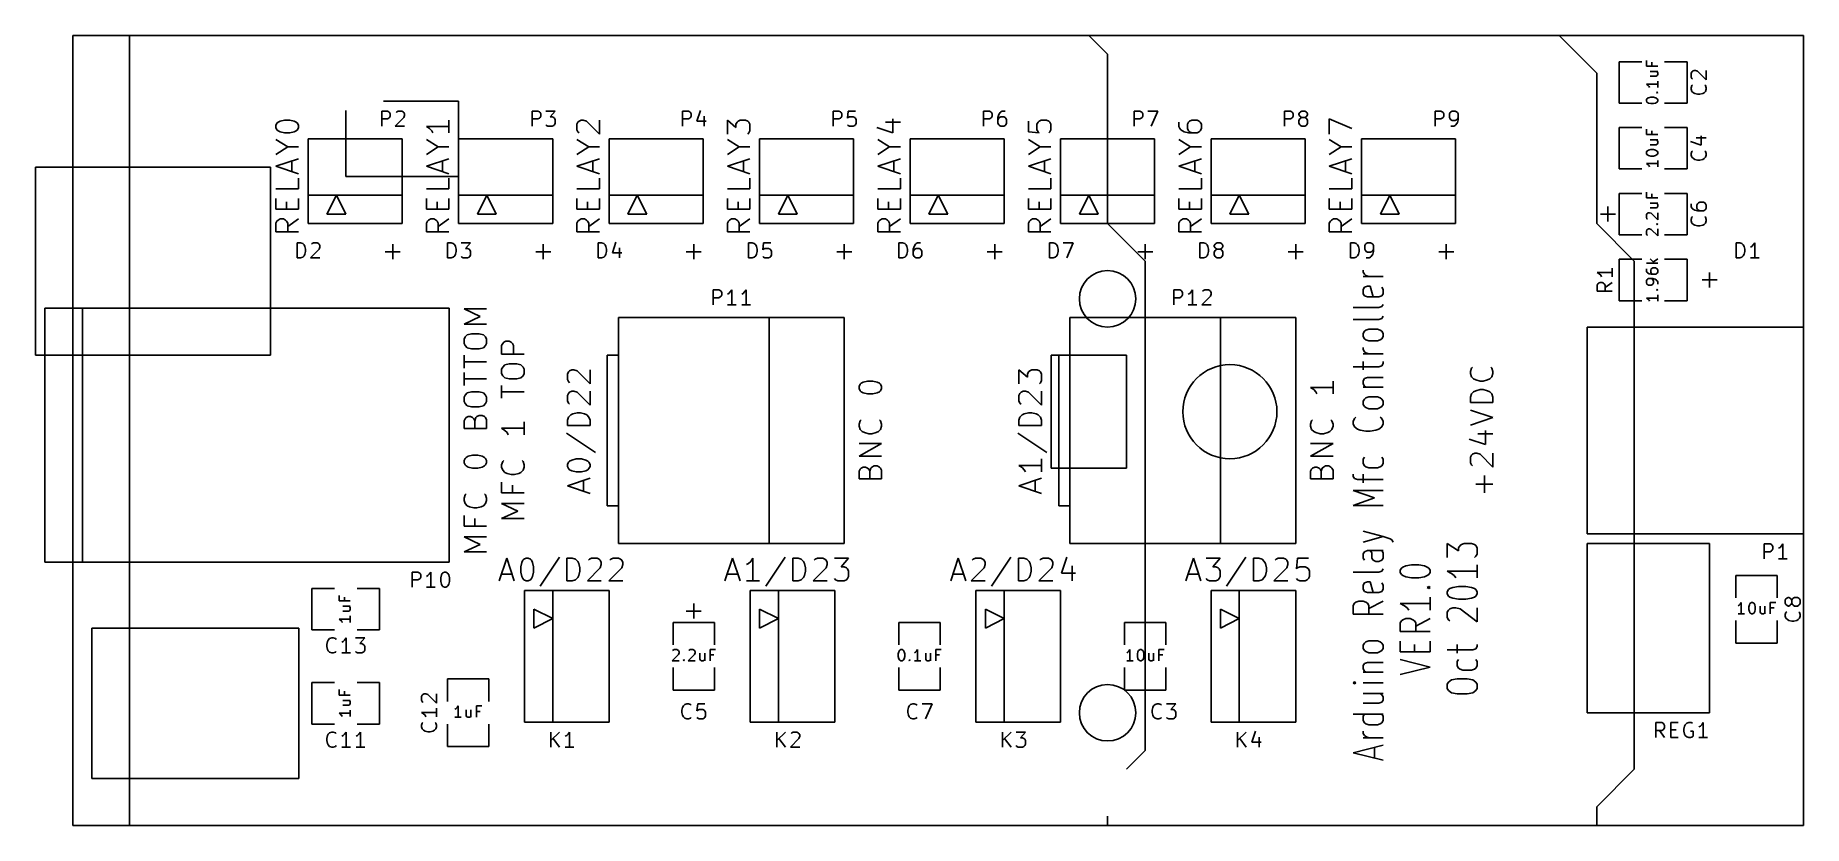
# Model space of a CAD drawing. Header units: inches. Extents: x -0.1 to 4.6, y 0 to 2.1.
import ezdxf

# ---------------------------------------------------------------- set-up
doc = ezdxf.new("R2010")
doc.units = ezdxf.units.IN
doc.layers.add('BLACK', color=1, linetype='CONTINUOUS')

msp = doc.modelspace()

# ---------------------------------------------------------------- linework, layer by layer
at = {"layer": 'BLACK'}
for p, q in [((0, 2.1), (4.6, 2.1)), ((0, 2.1), (0, 0)), ((0.15, 0), (0.15, 2.1)), ((0.15, 2.1), (3.95, 2.1)), ((2.7, 2.1), (2.75, 2.05)), ((3.95, 2.1), (4.05, 2)), ((4.6, 0), (4.6, 2.1)), ((2.75, 2.05), (2.75, 1.6)), ((4.17, 2.03), (4.11, 2.03)), ((4.11, 2.03), (4.11, 1.92)), ((4.1821, 2.0186), (4.1821, 2.0329)), ((4.1964, 2.0286), (4.1964, 2.0186)), ((4.29, 2.03), (4.23, 2.03)), ((4.29, 1.92), (4.29, 2.03)), ((4.05, 2), (4.05, 1.6)), ((4.2121, 2.0186), (4.1821, 2.0186)), ((4.1921, 2.0044), (4.2121, 2.0044)), ((4.1921, 1.9915), (4.2079, 1.9915)), ((4.2079, 1.9915), (4.2107, 1.993)), ((4.2107, 2.003), (4.2093, 2.0044)), ((4.2121, 2.0001), (4.2107, 2.003)), ((4.2107, 1.993), (4.2121, 1.9958)), ((4.2121, 1.9958), (4.2121, 2.0001)), ((4.2121, 1.9787), (4.2121, 1.9615)), ((4.3012, 1.9989), (4.3031, 2.0027)), ((4.3012, 1.9893), (4.3012, 1.9989)), ((4.3031, 1.9855), (4.3012, 1.9893)), ((4.3031, 2.0027), (4.305, 2.0046)), ((4.305, 1.9836), (4.3031, 1.9855)), ((4.305, 2.0046), (4.3088, 2.0065)), ((4.3088, 2.0065), (4.3126, 2.0065)), ((4.3126, 2.0065), (4.3183, 2.0046)), ((4.3183, 2.0046), (4.3412, 1.9817)), ((4.3412, 1.9817), (4.3412, 2.0065)), ((4.2121, 1.9701), (4.1821, 1.9701)), ((4.1821, 1.9701), (4.1864, 1.9672)), ((4.1821, 1.9286), (4.1836, 1.9315)), ((4.1821, 1.9258), (4.1821, 1.9286)), ((4.1836, 1.9315), (4.185, 1.9329)), ((4.185, 1.9329), (4.1879, 1.9343)), ((4.1864, 1.9672), (4.1893, 1.9644)), ((4.1879, 1.9343), (4.1936, 1.9358)), ((4.1893, 1.9644), (4.1907, 1.9615)), ((4.1936, 1.9358), (4.2007, 1.9358)), ((4.2007, 1.9358), (4.2064, 1.9343)), ((4.2064, 1.9343), (4.2093, 1.9329)), ((4.2093, 1.9486), (4.2107, 1.9501)), ((4.2107, 1.9472), (4.2093, 1.9486)), ((4.2093, 1.9486), (4.2121, 1.9486)), ((4.2093, 1.9329), (4.2107, 1.9315)), ((4.2107, 1.9501), (4.2121, 1.9486)), ((4.2121, 1.9486), (4.2107, 1.9472)), ((4.2107, 1.9315), (4.2121, 1.9286)), ((4.2121, 1.9286), (4.2121, 1.9258)), ((4.3012, 1.9608), (4.3031, 1.9665)), ((4.3012, 1.957), (4.3012, 1.9608)), ((4.3031, 1.9512), (4.3012, 1.957)), ((4.3031, 1.9665), (4.305, 1.9684)), ((4.3069, 1.9474), (4.3031, 1.9512)), ((4.3107, 1.9455), (4.3069, 1.9474)), ((4.3183, 1.9436), (4.3107, 1.9455)), ((4.324, 1.9436), (4.3183, 1.9436)), ((4.3317, 1.9455), (4.324, 1.9436)), ((4.3355, 1.9474), (4.3317, 1.9455)), ((4.3393, 1.9512), (4.3355, 1.9474)), ((4.3374, 1.9684), (4.3393, 1.9665)), ((4.3393, 1.9665), (4.3412, 1.9608)), ((4.3412, 1.957), (4.3393, 1.9512)), ((4.3412, 1.9608), (4.3412, 1.957)), ((0.725, 1.725), (0.725, 1.9)), ((0.8205, 1.8588), (0.8205, 1.8988)), ((0.8205, 1.8988), (0.8358, 1.8988)), ((0.825, 1.925), (1.025, 1.925)), ((0.8358, 1.8988), (0.8396, 1.8969)), ((0.8396, 1.8969), (0.8415, 1.895)), ((0.8415, 1.8817), (0.8396, 1.8798)), ((0.8415, 1.895), (0.8434, 1.8912)), ((0.8434, 1.8855), (0.8415, 1.8817)), ((0.8434, 1.8912), (0.8434, 1.8855)), ((0.8796, 1.8817), (0.8567, 1.8588)), ((0.8586, 1.895), (0.8605, 1.8969)), ((0.8605, 1.8969), (0.8643, 1.8988)), ((0.8643, 1.8988), (0.8739, 1.8988)), ((0.8739, 1.8988), (0.8777, 1.8969)), ((0.8777, 1.8969), (0.8796, 1.895)), ((0.8796, 1.895), (0.8815, 1.8912)), ((0.8815, 1.8874), (0.8796, 1.8817)), ((0.8815, 1.8912), (0.8815, 1.8874)), ((1.025, 1.925), (1.025, 1.725)), ((1.2205, 1.8588), (1.2205, 1.8988)), ((1.2205, 1.8988), (1.2358, 1.8988)), ((1.2358, 1.8988), (1.2396, 1.8969)), ((1.2396, 1.8969), (1.2415, 1.895)), ((1.2415, 1.8817), (1.2396, 1.8798)), ((1.2415, 1.895), (1.2434, 1.8912)), ((1.2434, 1.8855), (1.2415, 1.8817)), ((1.2434, 1.8912), (1.2434, 1.8855)), ((1.2567, 1.8988), (1.2815, 1.8988)), ((1.2815, 1.8988), (1.2681, 1.8836)), ((1.2681, 1.8836), (1.2739, 1.8836)), ((1.2739, 1.8836), (1.2777, 1.8817)), ((1.2777, 1.8817), (1.2796, 1.8798)), ((1.6205, 1.8588), (1.6205, 1.8988)), ((1.6205, 1.8988), (1.6358, 1.8988)), ((1.6358, 1.8988), (1.6396, 1.8969)), ((1.6396, 1.8969), (1.6415, 1.895)), ((1.6415, 1.8817), (1.6396, 1.8798)), ((1.6415, 1.895), (1.6434, 1.8912)), ((1.6434, 1.8855), (1.6415, 1.8817)), ((1.6434, 1.8912), (1.6434, 1.8855)), ((1.6681, 1.9007), (1.6586, 1.8721)), ((1.6777, 1.8855), (1.6777, 1.8588)), ((2.0205, 1.8588), (2.0205, 1.8988)), ((2.0205, 1.8988), (2.0358, 1.8988)), ((2.0358, 1.8988), (2.0396, 1.8969)), ((2.0396, 1.8969), (2.0415, 1.895)), ((2.0415, 1.8817), (2.0396, 1.8798)), ((2.0415, 1.895), (2.0434, 1.8912)), ((2.0434, 1.8855), (2.0415, 1.8817)), ((2.0434, 1.8912), (2.0434, 1.8855)), ((2.0605, 1.8988), (2.0586, 1.8798)), ((2.0586, 1.8798), (2.0605, 1.8817)), ((2.0796, 1.8988), (2.0605, 1.8988)), ((2.0605, 1.8817), (2.0643, 1.8836)), ((2.0643, 1.8836), (2.0739, 1.8836)), ((2.0739, 1.8836), (2.0777, 1.8817)), ((2.0777, 1.8817), (2.0796, 1.8798)), ((2.4205, 1.8588), (2.4205, 1.8988)), ((2.4205, 1.8988), (2.4358, 1.8988)), ((2.4358, 1.8988), (2.4396, 1.8969)), ((2.4396, 1.8969), (2.4415, 1.895)), ((2.4415, 1.8817), (2.4396, 1.8798)), ((2.4415, 1.895), (2.4434, 1.8912)), ((2.4434, 1.8855), (2.4415, 1.8817)), ((2.4434, 1.8912), (2.4434, 1.8855)), ((2.4605, 1.8893), (2.4586, 1.8817)), ((2.4586, 1.8817), (2.4586, 1.8664)), ((2.4643, 1.895), (2.4605, 1.8893)), ((2.4624, 1.8817), (2.4605, 1.8798)), ((2.4662, 1.8836), (2.4624, 1.8817)), ((2.4662, 1.8969), (2.4643, 1.895)), ((2.47, 1.8988), (2.4662, 1.8969)), ((2.4739, 1.8836), (2.4662, 1.8836)), ((2.4777, 1.8988), (2.47, 1.8988)), ((2.4777, 1.8817), (2.4739, 1.8836)), ((2.4796, 1.8798), (2.4777, 1.8817)), ((2.8205, 1.8588), (2.8205, 1.8988)), ((2.8205, 1.8988), (2.8358, 1.8988)), ((2.8358, 1.8988), (2.8396, 1.8969)), ((2.8396, 1.8969), (2.8415, 1.895)), ((2.8415, 1.8817), (2.8396, 1.8798)), ((2.8415, 1.895), (2.8434, 1.8912)), ((2.8434, 1.8855), (2.8415, 1.8817)), ((2.8434, 1.8912), (2.8434, 1.8855)), ((2.8567, 1.8988), (2.8834, 1.8988)), ((2.8834, 1.8988), (2.8662, 1.8588)), ((3.2205, 1.8588), (3.2205, 1.8988)), ((3.2205, 1.8988), (3.2358, 1.8988)), ((3.2358, 1.8988), (3.2396, 1.8969)), ((3.2396, 1.8969), (3.2415, 1.895)), ((3.2415, 1.8817), (3.2396, 1.8798)), ((3.2415, 1.895), (3.2434, 1.8912)), ((3.2434, 1.8855), (3.2415, 1.8817)), ((3.2434, 1.8912), (3.2434, 1.8855)), ((3.2586, 1.8912), (3.2605, 1.895)), ((3.2586, 1.8893), (3.2586, 1.8912)), ((3.2605, 1.8855), (3.2586, 1.8893)), ((3.2605, 1.895), (3.2624, 1.8969)), ((3.2624, 1.8836), (3.2605, 1.8855)), ((3.2624, 1.8969), (3.2662, 1.8988)), ((3.2662, 1.8817), (3.2624, 1.8836)), ((3.2662, 1.8817), (3.2624, 1.8798)), ((3.2662, 1.8988), (3.2739, 1.8988)), ((3.2739, 1.8817), (3.2662, 1.8817)), ((3.2739, 1.8988), (3.2777, 1.8969)), ((3.2777, 1.8836), (3.2739, 1.8817)), ((3.2777, 1.8798), (3.2739, 1.8817)), ((3.2777, 1.8969), (3.2796, 1.895)), ((3.2796, 1.8855), (3.2777, 1.8836)), ((3.2796, 1.895), (3.2815, 1.8912)), ((3.2815, 1.8893), (3.2796, 1.8855)), ((3.2815, 1.8912), (3.2815, 1.8893)), ((3.6205, 1.8588), (3.6205, 1.8988)), ((3.6205, 1.8988), (3.6358, 1.8988)), ((3.6358, 1.8988), (3.6396, 1.8969)), ((3.6396, 1.8969), (3.6415, 1.895)), ((3.6415, 1.8817), (3.6396, 1.8798)), ((3.6415, 1.895), (3.6434, 1.8912)), ((3.6434, 1.8855), (3.6415, 1.8817)), ((3.6434, 1.8912), (3.6434, 1.8855)), ((3.6605, 1.895), (3.6586, 1.8912)), ((3.6586, 1.8912), (3.6586, 1.8817)), ((3.6586, 1.8817), (3.6605, 1.8779)), ((3.6624, 1.8969), (3.6605, 1.895)), ((3.6662, 1.8988), (3.6624, 1.8969)), ((3.6739, 1.8988), (3.6662, 1.8988)), ((3.6777, 1.8969), (3.6739, 1.8988)), ((3.6796, 1.895), (3.6777, 1.8969)), ((3.6815, 1.8912), (3.6796, 1.895)), ((3.6796, 1.8779), (3.6815, 1.8817)), ((3.6815, 1.876), (3.6815, 1.8912)), ((4.11, 1.92), (4.17, 1.92)), ((4.1836, 1.9229), (4.1821, 1.9258)), ((4.185, 1.9215), (4.1836, 1.9229)), ((4.1879, 1.92), (4.185, 1.9215)), ((4.1936, 1.9186), (4.1879, 1.92)), ((4.2007, 1.9186), (4.1936, 1.9186)), ((4.2064, 1.92), (4.2007, 1.9186)), ((4.2093, 1.9215), (4.2064, 1.92)), ((4.2107, 1.9229), (4.2093, 1.9215)), ((4.2121, 1.9258), (4.2107, 1.9229)), ((4.23, 1.92), (4.29, 1.92)), ((0.5393, 1.8607), (0.5421, 1.8664)), ((0.5393, 1.855), (0.5393, 1.8607)), ((0.5421, 1.8493), (0.5393, 1.855)), ((0.5421, 1.8664), (0.545, 1.8693)), ((0.545, 1.8464), (0.5421, 1.8493)), ((0.545, 1.8693), (0.5507, 1.8722)), ((0.5507, 1.8436), (0.545, 1.8464)), ((0.5507, 1.8722), (0.5621, 1.875)), ((0.5621, 1.8407), (0.5507, 1.8436)), ((0.5621, 1.875), (0.5764, 1.875)), ((0.5764, 1.8407), (0.5621, 1.8407)), ((0.5764, 1.875), (0.5879, 1.8722)), ((0.5879, 1.8436), (0.5764, 1.8407)), ((0.5879, 1.8722), (0.5936, 1.8693)), ((0.5936, 1.8464), (0.5879, 1.8436)), ((0.5936, 1.8693), (0.5964, 1.8664)), ((0.5964, 1.8493), (0.5936, 1.8464)), ((0.5964, 1.8664), (0.5993, 1.8607)), ((0.5993, 1.855), (0.5964, 1.8493)), ((0.5993, 1.8607), (0.5993, 1.855)), ((0.8358, 1.8779), (0.8205, 1.8779)), ((0.8396, 1.8798), (0.8358, 1.8779)), ((0.8567, 1.8588), (0.8815, 1.8588)), ((0.9993, 1.8579), (0.9393, 1.8579)), ((0.9393, 1.8579), (0.9479, 1.8522)), ((0.9479, 1.8522), (0.9536, 1.8464)), ((0.9536, 1.8464), (0.9564, 1.8407)), ((0.9993, 1.875), (0.9993, 1.8407)), ((1.2358, 1.8779), (1.2205, 1.8779)), ((1.2396, 1.8798), (1.2358, 1.8779)), ((1.2586, 1.8607), (1.2567, 1.8626)), ((1.2624, 1.8588), (1.2586, 1.8607)), ((1.2739, 1.8588), (1.2624, 1.8588)), ((1.2777, 1.8607), (1.2739, 1.8588)), ((1.2796, 1.8626), (1.2777, 1.8607)), ((1.2796, 1.8798), (1.2815, 1.876)), ((1.2815, 1.8664), (1.2796, 1.8626)), ((1.2815, 1.876), (1.2815, 1.8664)), ((1.3393, 1.8636), (1.3421, 1.8693)), ((1.3393, 1.8493), (1.3393, 1.8636)), ((1.3421, 1.8436), (1.3393, 1.8493)), ((1.3421, 1.8693), (1.345, 1.8722)), ((1.345, 1.8407), (1.3421, 1.8436)), ((1.345, 1.8722), (1.3507, 1.875)), ((1.3507, 1.875), (1.3564, 1.875)), ((1.3564, 1.875), (1.365, 1.8722)), ((1.365, 1.8722), (1.3993, 1.8379)), ((1.3993, 1.8379), (1.3993, 1.875)), ((1.6358, 1.8779), (1.6205, 1.8779)), ((1.6396, 1.8798), (1.6358, 1.8779)), ((1.6586, 1.8721), (1.6834, 1.8721)), ((1.7393, 1.8379), (1.7393, 1.875)), ((1.7393, 1.875), (1.7621, 1.855)), ((1.7621, 1.8636), (1.765, 1.8693)), ((1.7621, 1.855), (1.7621, 1.8636)), ((1.765, 1.8693), (1.7679, 1.8722)), ((1.7679, 1.8722), (1.7736, 1.875)), ((1.7736, 1.875), (1.7879, 1.875)), ((1.7879, 1.875), (1.7936, 1.8722)), ((1.7936, 1.8722), (1.7964, 1.8693)), ((1.7964, 1.8407), (1.7936, 1.8379)), ((1.7964, 1.8693), (1.7993, 1.8636)), ((1.7993, 1.8464), (1.7964, 1.8407)), ((1.7993, 1.8636), (1.7993, 1.8464)), ((2.0358, 1.8779), (2.0205, 1.8779)), ((2.0396, 1.8798), (2.0358, 1.8779)), ((2.0605, 1.8607), (2.0586, 1.8626)), ((2.0643, 1.8588), (2.0605, 1.8607)), ((2.0739, 1.8588), (2.0643, 1.8588)), ((2.0777, 1.8607), (2.0739, 1.8588)), ((2.0796, 1.8626), (2.0777, 1.8607)), ((2.0796, 1.8798), (2.0815, 1.876)), ((2.0815, 1.8664), (2.0796, 1.8626)), ((2.0815, 1.876), (2.0815, 1.8664)), ((2.1364, 1.855), (2.1793, 1.8407)), ((2.1593, 1.8693), (2.1993, 1.8693)), ((2.1793, 1.8407), (2.1793, 1.8779)), ((2.4358, 1.8779), (2.4205, 1.8779)), ((2.4396, 1.8798), (2.4358, 1.8779)), ((2.4605, 1.8798), (2.4586, 1.876)), ((2.4586, 1.8664), (2.4605, 1.8626)), ((2.4605, 1.8626), (2.4624, 1.8607)), ((2.4624, 1.8607), (2.4662, 1.8588)), ((2.4662, 1.8588), (2.4739, 1.8588)), ((2.4739, 1.8588), (2.4777, 1.8607)), ((2.4777, 1.8607), (2.4796, 1.8626)), ((2.4815, 1.876), (2.4796, 1.8798)), ((2.4796, 1.8626), (2.4815, 1.8664)), ((2.4815, 1.8664), (2.4815, 1.876)), ((2.5393, 1.8722), (2.5393, 1.8436)), ((2.5393, 1.8436), (2.5679, 1.8407)), ((2.5621, 1.8636), (2.565, 1.8693)), ((2.5621, 1.8493), (2.5621, 1.8636)), ((2.565, 1.8436), (2.5621, 1.8493)), ((2.565, 1.8693), (2.5679, 1.8722)), ((2.5679, 1.8407), (2.565, 1.8436)), ((2.5679, 1.8722), (2.5736, 1.875)), ((2.5736, 1.875), (2.5879, 1.875)), ((2.5879, 1.875), (2.5936, 1.8722)), ((2.5936, 1.8722), (2.5964, 1.8693)), ((2.5964, 1.8436), (2.5936, 1.8407)), ((2.5964, 1.8693), (2.5993, 1.8636)), ((2.5993, 1.8493), (2.5964, 1.8436)), ((2.5993, 1.8636), (2.5993, 1.8493)), ((2.8358, 1.8779), (2.8205, 1.8779)), ((2.8396, 1.8798), (2.8358, 1.8779)), ((2.9393, 1.8693), (2.9393, 1.8579)), ((2.9393, 1.8579), (2.9421, 1.8522)), ((2.9421, 1.8522), (2.945, 1.8493)), ((2.945, 1.8493), (2.9536, 1.8436)), ((2.9536, 1.8436), (2.965, 1.8407)), ((2.965, 1.8693), (2.9621, 1.8636)), ((2.9621, 1.8636), (2.9621, 1.8522)), ((2.9621, 1.8522), (2.965, 1.8464)), ((2.9679, 1.8722), (2.965, 1.8693)), ((2.965, 1.8464), (2.9679, 1.8436)), ((2.965, 1.8407), (2.9879, 1.8407)), ((2.9736, 1.875), (2.9679, 1.8722)), ((2.9679, 1.8436), (2.9736, 1.8407)), ((2.9879, 1.875), (2.9736, 1.875)), ((2.9936, 1.8722), (2.9879, 1.875)), ((2.9879, 1.8407), (2.9936, 1.8436)), ((2.9964, 1.8693), (2.9936, 1.8722)), ((2.9936, 1.8436), (2.9964, 1.8464)), ((2.9993, 1.8636), (2.9964, 1.8693)), ((2.9964, 1.8464), (2.9993, 1.8522)), ((2.9993, 1.8522), (2.9993, 1.8636)), ((3.2358, 1.8779), (3.2205, 1.8779)), ((3.2396, 1.8798), (3.2358, 1.8779)), ((3.2605, 1.8779), (3.2586, 1.874)), ((3.2586, 1.874), (3.2586, 1.8664)), ((3.2586, 1.8664), (3.2605, 1.8626)), ((3.2624, 1.8798), (3.2605, 1.8779)), ((3.2605, 1.8626), (3.2624, 1.8607)), ((3.2624, 1.8607), (3.2662, 1.8588)), ((3.2662, 1.8588), (3.2739, 1.8588)), ((3.2739, 1.8588), (3.2777, 1.8607)), ((3.2796, 1.8779), (3.2777, 1.8798)), ((3.2777, 1.8607), (3.2796, 1.8626)), ((3.2815, 1.874), (3.2796, 1.8779)), ((3.2796, 1.8626), (3.2815, 1.8664)), ((3.2815, 1.8664), (3.2815, 1.874)), ((3.3393, 1.8379), (3.3393, 1.8779)), ((3.3393, 1.8779), (3.3993, 1.8522)), ((3.6358, 1.8779), (3.6205, 1.8779)), ((3.6396, 1.8798), (3.6358, 1.8779)), ((3.6605, 1.8779), (3.6624, 1.876)), ((3.6624, 1.876), (3.6662, 1.874)), ((3.6624, 1.8588), (3.67, 1.8588)), ((3.6662, 1.874), (3.6739, 1.874)), ((3.67, 1.8588), (3.6739, 1.8607)), ((3.6739, 1.874), (3.6777, 1.876)), ((3.6739, 1.8607), (3.6758, 1.8626)), ((3.6758, 1.8626), (3.6796, 1.8683)), ((3.6777, 1.876), (3.6796, 1.8779)), ((3.6796, 1.8683), (3.6815, 1.876)), ((4.17, 1.855), (4.11, 1.855)), ((4.11, 1.855), (4.11, 1.745)), ((4.1821, 1.8364), (4.1821, 1.8507)), ((4.2121, 1.8364), (4.1821, 1.8364)), ((4.1964, 1.8464), (4.1964, 1.8364)), ((4.29, 1.855), (4.23, 1.855)), ((4.29, 1.745), (4.29, 1.855)), ((4.3279, 1.8086), (4.3279, 1.8334)), ((0.5707, 1.8036), (0.5393, 1.8236)), ((0.5393, 1.7836), (0.5707, 1.8036)), ((0.5707, 1.8036), (0.5993, 1.8036)), ((0.875, 1.825), (0.625, 1.825)), ((0.625, 1.825), (0.625, 1.675)), ((0.875, 1.675), (0.875, 1.825)), ((0.9707, 1.8036), (0.9393, 1.8236)), ((0.9393, 1.7836), (0.9707, 1.8036)), ((0.9707, 1.8036), (0.9993, 1.8036)), ((1.275, 1.825), (1.025, 1.825)), ((1.025, 1.825), (1.025, 1.675)), ((1.275, 1.675), (1.275, 1.825)), ((1.3707, 1.8036), (1.3393, 1.8236)), ((1.3393, 1.7836), (1.3707, 1.8036)), ((1.3707, 1.8036), (1.3993, 1.8036)), ((1.675, 1.825), (1.425, 1.825)), ((1.425, 1.825), (1.425, 1.675)), ((1.675, 1.675), (1.675, 1.825)), ((1.7707, 1.8036), (1.7393, 1.8236)), ((1.7393, 1.7836), (1.7707, 1.8036)), ((1.7707, 1.8036), (1.7993, 1.8036)), ((2.075, 1.825), (1.825, 1.825)), ((1.825, 1.825), (1.825, 1.675)), ((2.075, 1.675), (2.075, 1.825)), ((2.1707, 1.8036), (2.1393, 1.8236)), ((2.1393, 1.7836), (2.1707, 1.8036)), ((2.1707, 1.8036), (2.1993, 1.8036)), ((2.475, 1.825), (2.225, 1.825)), ((2.225, 1.825), (2.225, 1.675)), ((2.475, 1.675), (2.475, 1.825)), ((2.5707, 1.8036), (2.5393, 1.8236)), ((2.5393, 1.7836), (2.5707, 1.8036)), ((2.5707, 1.8036), (2.5993, 1.8036)), ((2.875, 1.825), (2.625, 1.825)), ((2.625, 1.825), (2.625, 1.675)), ((2.875, 1.675), (2.875, 1.825)), ((2.9707, 1.8036), (2.9393, 1.8236)), ((2.9393, 1.7836), (2.9707, 1.8036)), ((2.9707, 1.8036), (2.9993, 1.8036)), ((3.275, 1.825), (3.025, 1.825)), ((3.025, 1.825), (3.025, 1.675)), ((3.275, 1.675), (3.275, 1.825)), ((3.3707, 1.8036), (3.3393, 1.8236)), ((3.3393, 1.7836), (3.3707, 1.8036)), ((3.3707, 1.8036), (3.3993, 1.8036)), ((3.675, 1.825), (3.425, 1.825)), ((3.425, 1.825), (3.425, 1.675)), ((3.675, 1.675), (3.675, 1.825)), ((4.1821, 1.7893), (4.1836, 1.7922)), ((4.1821, 1.7865), (4.1821, 1.7893)), ((4.1836, 1.7836), (4.1821, 1.7865)), ((4.1836, 1.7922), (4.185, 1.7936)), ((4.185, 1.7936), (4.1879, 1.795)), ((4.1879, 1.795), (4.1936, 1.7965)), ((4.1921, 1.8222), (4.2121, 1.8222)), ((4.1921, 1.8093), (4.2079, 1.8093)), ((4.1936, 1.7965), (4.2007, 1.7965)), ((4.2007, 1.7965), (4.2064, 1.795)), ((4.2064, 1.795), (4.2093, 1.7936)), ((4.2079, 1.8093), (4.2107, 1.8108)), ((4.2107, 1.8208), (4.2093, 1.8222)), ((4.2093, 1.7936), (4.2107, 1.7922)), ((4.2121, 1.8179), (4.2107, 1.8208)), ((4.2107, 1.8108), (4.2121, 1.8136)), ((4.2107, 1.7922), (4.2121, 1.7893)), ((4.2121, 1.7865), (4.2107, 1.7836)), ((4.2121, 1.8136), (4.2121, 1.8179)), ((4.2121, 1.7893), (4.2121, 1.7865)), ((4.2993, 1.8181), (4.3279, 1.8086)), ((4.3012, 1.7858), (4.3031, 1.7915)), ((4.3031, 1.7915), (4.305, 1.7934)), ((4.3145, 1.8277), (4.3412, 1.8277)), ((4.3374, 1.7934), (4.3393, 1.7915)), ((4.3393, 1.7915), (4.3412, 1.7858)), ((-0.1, 1.25), (-0.1, 1.75)), ((-0.1, 1.75), (0.525, 1.75)), ((0.525, 1.75), (0.525, 1.25)), ((0.5393, 1.7522), (0.5993, 1.7722)), ((0.5993, 1.7322), (0.5393, 1.7522)), ((0.5821, 1.7379), (0.5821, 1.7665)), ((0.9393, 1.7522), (0.9993, 1.7722)), ((0.9993, 1.7322), (0.9393, 1.7522)), ((0.9821, 1.7379), (0.9821, 1.7665)), ((1.3393, 1.7522), (1.3993, 1.7722)), ((1.3993, 1.7322), (1.3393, 1.7522)), ((1.3821, 1.7379), (1.3821, 1.7665)), ((1.7393, 1.7522), (1.7993, 1.7722)), ((1.7993, 1.7322), (1.7393, 1.7522)), ((1.7821, 1.7379), (1.7821, 1.7665)), ((2.1393, 1.7522), (2.1993, 1.7722)), ((2.1993, 1.7322), (2.1393, 1.7522)), ((2.1821, 1.7379), (2.1821, 1.7665)), ((2.5393, 1.7522), (2.5993, 1.7722)), ((2.5993, 1.7322), (2.5393, 1.7522)), ((2.5821, 1.7379), (2.5821, 1.7665)), ((2.9393, 1.7522), (2.9993, 1.7722)), ((2.9993, 1.7322), (2.9393, 1.7522)), ((2.9821, 1.7379), (2.9821, 1.7665)), ((3.3393, 1.7522), (3.3993, 1.7722)), ((3.3993, 1.7322), (3.3393, 1.7522)), ((3.3821, 1.7379), (3.3821, 1.7665)), ((4.11, 1.745), (4.17, 1.745)), ((4.2121, 1.7593), (4.1821, 1.7593)), ((4.1821, 1.7593), (4.1864, 1.7564)), ((4.185, 1.7822), (4.1836, 1.7836)), ((4.1879, 1.7807), (4.185, 1.7822)), ((4.1864, 1.7564), (4.1893, 1.7536)), ((4.1936, 1.7793), (4.1879, 1.7807)), ((4.1893, 1.7536), (4.1907, 1.7507)), ((4.2007, 1.7793), (4.1936, 1.7793)), ((4.2064, 1.7807), (4.2007, 1.7793)), ((4.2093, 1.7822), (4.2064, 1.7807)), ((4.2107, 1.7836), (4.2093, 1.7822)), ((4.2121, 1.7679), (4.2121, 1.7507)), ((4.23, 1.745), (4.29, 1.745)), ((4.3012, 1.782), (4.3012, 1.7858)), ((4.3031, 1.7762), (4.3012, 1.782)), ((4.3069, 1.7724), (4.3031, 1.7762)), ((4.3107, 1.7705), (4.3069, 1.7724)), ((4.3183, 1.7686), (4.3107, 1.7705)), ((4.324, 1.7686), (4.3183, 1.7686)), ((4.3317, 1.7705), (4.324, 1.7686)), ((4.3355, 1.7724), (4.3317, 1.7705)), ((4.3393, 1.7762), (4.3355, 1.7724)), ((4.3412, 1.782), (4.3393, 1.7762)), ((4.3412, 1.7858), (4.3412, 1.782)), ((0.5993, 1.6922), (0.5393, 1.6922)), ((0.5993, 1.7208), (0.5993, 1.6922)), ((1.025, 1.725), (0.725, 1.725)), ((0.9993, 1.6922), (0.9393, 1.6922)), ((0.9993, 1.7208), (0.9993, 1.6922)), ((1.3993, 1.6922), (1.3393, 1.6922)), ((1.3993, 1.7208), (1.3993, 1.6922)), ((1.7993, 1.6922), (1.7393, 1.6922)), ((1.7993, 1.7208), (1.7993, 1.6922)), ((2.1993, 1.6922), (2.1393, 1.6922)), ((2.1993, 1.7208), (2.1993, 1.6922)), ((2.5993, 1.6922), (2.5393, 1.6922)), ((2.5993, 1.7208), (2.5993, 1.6922)), ((2.9993, 1.6922), (2.9393, 1.6922)), ((2.9993, 1.7208), (2.9993, 1.6922)), ((3.3993, 1.6922), (3.3393, 1.6922)), ((3.3993, 1.7208), (3.3993, 1.6922)), ((0.5393, 1.6379), (0.5393, 1.6665)), ((0.5679, 1.6379), (0.5679, 1.6579)), ((0.5993, 1.6665), (0.5993, 1.6379)), ((0.875, 1.675), (0.625, 1.675)), ((0.625, 1.6), (0.625, 1.675)), ((0.7, 1.675), (0.675, 1.625)), ((0.725, 1.625), (0.7, 1.675)), ((0.875, 1.6), (0.875, 1.675)), ((0.9393, 1.6379), (0.9393, 1.6665)), ((0.9679, 1.6379), (0.9679, 1.6579)), ((0.9993, 1.6665), (0.9993, 1.6379)), ((1.275, 1.675), (1.025, 1.675)), ((1.025, 1.6), (1.025, 1.675)), ((1.1, 1.675), (1.075, 1.625)), ((1.125, 1.625), (1.1, 1.675)), ((1.275, 1.6), (1.275, 1.675)), ((1.3393, 1.6379), (1.3393, 1.6665)), ((1.3679, 1.6379), (1.3679, 1.6579)), ((1.3993, 1.6665), (1.3993, 1.6379)), ((1.675, 1.675), (1.425, 1.675)), ((1.425, 1.6), (1.425, 1.675)), ((1.5, 1.675), (1.475, 1.625)), ((1.525, 1.625), (1.5, 1.675)), ((1.675, 1.6), (1.675, 1.675)), ((1.7393, 1.6379), (1.7393, 1.6665)), ((1.7679, 1.6379), (1.7679, 1.6579)), ((1.7993, 1.6665), (1.7993, 1.6379)), ((2.075, 1.675), (1.825, 1.675)), ((1.825, 1.6), (1.825, 1.675)), ((1.9, 1.675), (1.875, 1.625)), ((1.925, 1.625), (1.9, 1.675)), ((2.075, 1.6), (2.075, 1.675)), ((2.1393, 1.6379), (2.1393, 1.6665)), ((2.1679, 1.6379), (2.1679, 1.6579)), ((2.1993, 1.6665), (2.1993, 1.6379)), ((2.475, 1.675), (2.225, 1.675)), ((2.225, 1.6), (2.225, 1.675)), ((2.3, 1.675), (2.275, 1.625)), ((2.325, 1.625), (2.3, 1.675)), ((2.475, 1.6), (2.475, 1.675)), ((2.5393, 1.6379), (2.5393, 1.6665)), ((2.5679, 1.6379), (2.5679, 1.6579)), ((2.5993, 1.6665), (2.5993, 1.6379)), ((2.875, 1.675), (2.625, 1.675)), ((2.625, 1.6), (2.625, 1.675)), ((2.7, 1.675), (2.675, 1.625)), ((2.725, 1.625), (2.7, 1.675)), ((2.875, 1.6), (2.875, 1.675)), ((2.9393, 1.6379), (2.9393, 1.6665)), ((2.9679, 1.6379), (2.9679, 1.6579)), ((2.9993, 1.6665), (2.9993, 1.6379)), ((3.275, 1.675), (3.025, 1.675)), ((3.025, 1.6), (3.025, 1.675)), ((3.1, 1.675), (3.075, 1.625)), ((3.125, 1.625), (3.1, 1.675)), ((3.275, 1.6), (3.275, 1.675)), ((3.3393, 1.6379), (3.3393, 1.6665)), ((3.3679, 1.6379), (3.3679, 1.6579)), ((3.3993, 1.6665), (3.3993, 1.6379)), ((3.675, 1.675), (3.425, 1.675)), ((3.425, 1.6), (3.425, 1.675)), ((3.5, 1.675), (3.475, 1.625)), ((3.525, 1.625), (3.5, 1.675)), ((3.675, 1.6), (3.675, 1.675)), ((4.08, 1.605), (4.08, 1.645)), ((4.17, 1.68), (4.11, 1.68)), ((4.11, 1.68), (4.11, 1.57)), ((4.1821, 1.6686), (4.1821, 1.6829)), ((4.2121, 1.6686), (4.1821, 1.6686)), ((4.1921, 1.6544), (4.2121, 1.6544)), ((4.1964, 1.6786), (4.1964, 1.6686)), ((4.2107, 1.653), (4.2093, 1.6544)), ((4.2121, 1.6501), (4.2107, 1.653)), ((4.2107, 1.643), (4.2121, 1.6458)), ((4.2121, 1.6458), (4.2121, 1.6501)), ((4.29, 1.68), (4.23, 1.68)), ((4.29, 1.57), (4.29, 1.68)), ((4.3012, 1.6527), (4.3012, 1.645)), ((4.3012, 1.645), (4.3031, 1.6412)), ((4.3183, 1.6527), (4.3164, 1.6489)), ((4.3164, 1.6489), (4.3164, 1.6412)), ((4.3202, 1.6546), (4.3183, 1.6527)), ((4.324, 1.6565), (4.3202, 1.6546)), ((4.3336, 1.6565), (4.324, 1.6565)), ((4.3374, 1.6546), (4.3336, 1.6565)), ((4.3393, 1.6527), (4.3374, 1.6546)), ((4.3412, 1.6489), (4.3393, 1.6527)), ((4.3412, 1.6412), (4.3412, 1.6489)), ((0.5993, 1.6379), (0.5393, 1.6379)), ((0.5393, 1.6007), (0.5421, 1.6065)), ((0.5393, 1.5779), (0.5393, 1.6007)), ((0.5421, 1.6065), (0.545, 1.6093)), ((0.545, 1.6093), (0.5507, 1.6122)), ((0.5507, 1.6122), (0.5593, 1.6122)), ((0.5593, 1.6122), (0.565, 1.6093)), ((0.565, 1.6093), (0.5679, 1.6065)), ((0.5679, 1.6065), (0.5707, 1.6007)), ((0.5993, 1.6122), (0.5707, 1.5922)), ((0.5707, 1.6007), (0.5707, 1.5779)), ((0.875, 1.6), (0.625, 1.6)), ((0.675, 1.625), (0.725, 1.625)), ((0.9993, 1.6379), (0.9393, 1.6379)), ((0.9393, 1.6007), (0.9421, 1.6065)), ((0.9393, 1.5779), (0.9393, 1.6007)), ((0.9421, 1.6065), (0.945, 1.6093)), ((0.945, 1.6093), (0.9507, 1.6122)), ((0.9507, 1.6122), (0.9593, 1.6122)), ((0.9593, 1.6122), (0.965, 1.6093)), ((0.965, 1.6093), (0.9679, 1.6065)), ((0.9679, 1.6065), (0.9707, 1.6007)), ((0.9993, 1.6122), (0.9707, 1.5922)), ((0.9707, 1.6007), (0.9707, 1.5779)), ((1.275, 1.6), (1.025, 1.6)), ((1.075, 1.625), (1.125, 1.625)), ((1.3993, 1.6379), (1.3393, 1.6379)), ((1.3393, 1.6007), (1.3421, 1.6065)), ((1.3393, 1.5779), (1.3393, 1.6007)), ((1.3421, 1.6065), (1.345, 1.6093)), ((1.345, 1.6093), (1.3507, 1.6122)), ((1.3507, 1.6122), (1.3593, 1.6122)), ((1.3593, 1.6122), (1.365, 1.6093)), ((1.365, 1.6093), (1.3679, 1.6065)), ((1.3679, 1.6065), (1.3707, 1.6007)), ((1.3993, 1.6122), (1.3707, 1.5922)), ((1.3707, 1.6007), (1.3707, 1.5779)), ((1.675, 1.6), (1.425, 1.6)), ((1.475, 1.625), (1.525, 1.625)), ((1.7993, 1.6379), (1.7393, 1.6379)), ((1.7393, 1.6007), (1.7421, 1.6065)), ((1.7393, 1.5779), (1.7393, 1.6007)), ((1.7421, 1.6065), (1.745, 1.6093)), ((1.745, 1.6093), (1.7507, 1.6122)), ((1.7507, 1.6122), (1.7593, 1.6122)), ((1.7593, 1.6122), (1.765, 1.6093)), ((1.765, 1.6093), (1.7679, 1.6065)), ((1.7679, 1.6065), (1.7707, 1.6007)), ((1.7993, 1.6122), (1.7707, 1.5922)), ((1.7707, 1.6007), (1.7707, 1.5779)), ((2.075, 1.6), (1.825, 1.6)), ((1.875, 1.625), (1.925, 1.625)), ((2.1993, 1.6379), (2.1393, 1.6379)), ((2.1393, 1.6007), (2.1421, 1.6065)), ((2.1393, 1.5779), (2.1393, 1.6007)), ((2.1421, 1.6065), (2.145, 1.6093)), ((2.145, 1.6093), (2.1507, 1.6122)), ((2.1507, 1.6122), (2.1593, 1.6122)), ((2.1593, 1.6122), (2.165, 1.6093)), ((2.165, 1.6093), (2.1679, 1.6065)), ((2.1679, 1.6065), (2.1707, 1.6007)), ((2.1993, 1.6122), (2.1707, 1.5922)), ((2.1707, 1.6007), (2.1707, 1.5779)), ((2.475, 1.6), (2.225, 1.6)), ((2.275, 1.625), (2.325, 1.625)), ((2.5993, 1.6379), (2.5393, 1.6379)), ((2.5393, 1.6007), (2.5421, 1.6065)), ((2.5393, 1.5779), (2.5393, 1.6007)), ((2.5421, 1.6065), (2.545, 1.6093)), ((2.545, 1.6093), (2.5507, 1.6122)), ((2.5507, 1.6122), (2.5593, 1.6122)), ((2.5593, 1.6122), (2.565, 1.6093)), ((2.565, 1.6093), (2.5679, 1.6065)), ((2.5679, 1.6065), (2.5707, 1.6007)), ((2.5993, 1.6122), (2.5707, 1.5922)), ((2.5707, 1.6007), (2.5707, 1.5779)), ((2.875, 1.6), (2.625, 1.6)), ((2.675, 1.625), (2.725, 1.625)), ((2.75, 1.6), (2.85, 1.5)), ((2.9993, 1.6379), (2.9393, 1.6379)), ((2.9393, 1.6007), (2.9421, 1.6065)), ((2.9393, 1.5779), (2.9393, 1.6007)), ((2.9421, 1.6065), (2.945, 1.6093)), ((2.945, 1.6093), (2.9507, 1.6122)), ((2.9507, 1.6122), (2.9593, 1.6122)), ((2.9593, 1.6122), (2.965, 1.6093)), ((2.965, 1.6093), (2.9679, 1.6065)), ((2.9679, 1.6065), (2.9707, 1.6007)), ((2.9993, 1.6122), (2.9707, 1.5922)), ((2.9707, 1.6007), (2.9707, 1.5779)), ((3.275, 1.6), (3.025, 1.6)), ((3.075, 1.625), (3.125, 1.625)), ((3.3993, 1.6379), (3.3393, 1.6379)), ((3.3393, 1.6007), (3.3421, 1.6065)), ((3.3393, 1.5779), (3.3393, 1.6007)), ((3.3421, 1.6065), (3.345, 1.6093)), ((3.345, 1.6093), (3.3507, 1.6122)), ((3.3507, 1.6122), (3.3593, 1.6122)), ((3.3593, 1.6122), (3.365, 1.6093)), ((3.365, 1.6093), (3.3679, 1.6065)), ((3.3679, 1.6065), (3.3707, 1.6007)), ((3.3993, 1.6122), (3.3707, 1.5922)), ((3.3707, 1.6007), (3.3707, 1.5779)), ((3.675, 1.6), (3.425, 1.6)), ((3.475, 1.625), (3.525, 1.625)), ((4.05, 1.6), (4.15, 1.5)), ((4.1, 1.625), (4.06, 1.625)), ((4.1821, 1.6229), (4.1836, 1.6258)), ((4.1821, 1.6158), (4.1821, 1.6229)), ((4.1836, 1.6129), (4.1821, 1.6158)), ((4.1836, 1.6258), (4.185, 1.6272)), ((4.185, 1.6115), (4.1836, 1.6129)), ((4.185, 1.6272), (4.1879, 1.6287)), ((4.1879, 1.6287), (4.1907, 1.6287)), ((4.1907, 1.6287), (4.195, 1.6272)), ((4.1921, 1.6415), (4.2079, 1.6415)), ((4.195, 1.6272), (4.2121, 1.6101)), ((4.2079, 1.6415), (4.2107, 1.643)), ((4.2093, 1.5986), (4.2107, 1.6001)), ((4.2107, 1.5972), (4.2093, 1.5986)), ((4.2093, 1.5986), (4.2121, 1.5986)), ((4.2107, 1.6001), (4.2121, 1.5986)), ((4.2121, 1.5986), (4.2107, 1.5972)), ((4.2121, 1.6101), (4.2121, 1.6287)), ((4.3012, 1.6108), (4.3031, 1.6165)), ((4.3012, 1.607), (4.3012, 1.6108)), ((4.3031, 1.6012), (4.3012, 1.607)), ((4.3031, 1.6412), (4.305, 1.6393)), ((4.3031, 1.6165), (4.305, 1.6184)), ((4.3069, 1.5974), (4.3031, 1.6012)), ((4.305, 1.6393), (4.3107, 1.6355)), ((4.3107, 1.6355), (4.3183, 1.6336)), ((4.3164, 1.6412), (4.3183, 1.6374)), ((4.3183, 1.6374), (4.3202, 1.6355)), ((4.3183, 1.6336), (4.3336, 1.6336)), ((4.3202, 1.6355), (4.324, 1.6336)), ((4.3336, 1.6336), (4.3374, 1.6355)), ((4.3393, 1.6012), (4.3355, 1.5974)), ((4.3374, 1.6355), (4.3393, 1.6374)), ((4.3374, 1.6184), (4.3393, 1.6165)), ((4.3393, 1.6374), (4.3412, 1.6412)), ((4.3393, 1.6165), (4.3412, 1.6108)), ((4.3412, 1.607), (4.3393, 1.6012)), ((4.3412, 1.6108), (4.3412, 1.607)), ((0.5993, 1.5779), (0.5393, 1.5779)), ((0.9993, 1.5779), (0.9393, 1.5779)), ((1.3993, 1.5779), (1.3393, 1.5779)), ((1.7993, 1.5779), (1.7393, 1.5779)), ((2.1993, 1.5779), (2.1393, 1.5779)), ((2.5993, 1.5779), (2.5393, 1.5779)), ((2.9993, 1.5779), (2.9393, 1.5779)), ((3.3993, 1.5779), (3.3393, 1.5779)), ((4.11, 1.57), (4.17, 1.57)), ((4.1821, 1.58), (4.1836, 1.5829)), ((4.1821, 1.5729), (4.1821, 1.58)), ((4.1836, 1.57), (4.1821, 1.5729)), ((4.1836, 1.5829), (4.185, 1.5843)), ((4.185, 1.5686), (4.1836, 1.57)), ((4.185, 1.5843), (4.1879, 1.5858)), ((4.1879, 1.5858), (4.1907, 1.5858)), ((4.1907, 1.5858), (4.195, 1.5843)), ((4.195, 1.5843), (4.2121, 1.5672)), ((4.2121, 1.5672), (4.2121, 1.5858)), ((4.23, 1.57), (4.29, 1.57)), ((4.3107, 1.5955), (4.3069, 1.5974)), ((4.3183, 1.5936), (4.3107, 1.5955)), ((4.324, 1.5936), (4.3183, 1.5936)), ((4.3317, 1.5955), (4.324, 1.5936)), ((4.3355, 1.5974), (4.3317, 1.5955)), ((0.5955, 1.5088), (0.5955, 1.5488)), ((0.5955, 1.5488), (0.605, 1.5488)), ((0.605, 1.5088), (0.5955, 1.5088)), ((0.605, 1.5488), (0.6108, 1.5469)), ((0.6108, 1.5107), (0.605, 1.5088)), ((0.6108, 1.5469), (0.6146, 1.5431)), ((0.6146, 1.5145), (0.6108, 1.5107)), ((0.6146, 1.5431), (0.6165, 1.5393)), ((0.6165, 1.5183), (0.6146, 1.5145)), ((0.6165, 1.5393), (0.6184, 1.5317)), ((0.6184, 1.526), (0.6165, 1.5183)), ((0.6184, 1.5317), (0.6184, 1.526)), ((0.6546, 1.5317), (0.6317, 1.5088)), ((0.6317, 1.5088), (0.6565, 1.5088)), ((0.6336, 1.545), (0.6355, 1.5469)), ((0.6355, 1.5469), (0.6393, 1.5488)), ((0.6393, 1.5488), (0.6489, 1.5488)), ((0.6489, 1.5488), (0.6527, 1.5469)), ((0.6527, 1.5469), (0.6546, 1.545)), ((0.6546, 1.545), (0.6565, 1.5412)), ((0.6565, 1.5374), (0.6546, 1.5317)), ((0.6565, 1.5412), (0.6565, 1.5374)), ((0.83, 1.525), (0.87, 1.525)), ((0.85, 1.545), (0.85, 1.505)), ((0.9955, 1.5088), (0.9955, 1.5488)), ((0.9955, 1.5488), (1.005, 1.5488)), ((1.005, 1.5088), (0.9955, 1.5088)), ((1.005, 1.5488), (1.0108, 1.5469)), ((1.0108, 1.5107), (1.005, 1.5088)), ((1.0108, 1.5469), (1.0146, 1.5431)), ((1.0146, 1.5145), (1.0108, 1.5107)), ((1.0146, 1.5431), (1.0165, 1.5393)), ((1.0165, 1.5183), (1.0146, 1.5145)), ((1.0165, 1.5393), (1.0184, 1.5317)), ((1.0184, 1.526), (1.0165, 1.5183)), ((1.0184, 1.5317), (1.0184, 1.526)), ((1.0317, 1.5488), (1.0565, 1.5488)), ((1.0336, 1.5107), (1.0317, 1.5126)), ((1.0374, 1.5088), (1.0336, 1.5107)), ((1.0489, 1.5088), (1.0374, 1.5088)), ((1.0565, 1.5488), (1.0431, 1.5336)), ((1.0431, 1.5336), (1.0489, 1.5336)), ((1.0489, 1.5336), (1.0527, 1.5317)), ((1.0527, 1.5107), (1.0489, 1.5088)), ((1.0527, 1.5317), (1.0546, 1.5298)), ((1.0546, 1.5126), (1.0527, 1.5107)), ((1.0546, 1.5298), (1.0565, 1.526)), ((1.0565, 1.5164), (1.0546, 1.5126)), ((1.0565, 1.526), (1.0565, 1.5164)), ((1.23, 1.525), (1.27, 1.525)), ((1.25, 1.545), (1.25, 1.505)), ((1.3955, 1.5088), (1.3955, 1.5488)), ((1.3955, 1.5488), (1.405, 1.5488)), ((1.405, 1.5088), (1.3955, 1.5088)), ((1.405, 1.5488), (1.4108, 1.5469)), ((1.4108, 1.5107), (1.405, 1.5088)), ((1.4108, 1.5469), (1.4146, 1.5431)), ((1.4146, 1.5145), (1.4108, 1.5107)), ((1.4146, 1.5431), (1.4165, 1.5393)), ((1.4165, 1.5183), (1.4146, 1.5145)), ((1.4165, 1.5393), (1.4184, 1.5317)), ((1.4184, 1.526), (1.4165, 1.5183)), ((1.4184, 1.5317), (1.4184, 1.526)), ((1.4431, 1.5507), (1.4336, 1.5221)), ((1.4336, 1.5221), (1.4584, 1.5221)), ((1.4527, 1.5355), (1.4527, 1.5088)), ((1.63, 1.525), (1.67, 1.525)), ((1.65, 1.545), (1.65, 1.505)), ((1.7955, 1.5088), (1.7955, 1.5488)), ((1.7955, 1.5488), (1.805, 1.5488)), ((1.805, 1.5088), (1.7955, 1.5088)), ((1.805, 1.5488), (1.8108, 1.5469)), ((1.8108, 1.5107), (1.805, 1.5088)), ((1.8108, 1.5469), (1.8146, 1.5431)), ((1.8146, 1.5145), (1.8108, 1.5107)), ((1.8146, 1.5431), (1.8165, 1.5393)), ((1.8165, 1.5183), (1.8146, 1.5145)), ((1.8165, 1.5393), (1.8184, 1.5317)), ((1.8184, 1.526), (1.8165, 1.5183)), ((1.8184, 1.5317), (1.8184, 1.526)), ((1.8355, 1.5488), (1.8336, 1.5298)), ((1.8336, 1.5298), (1.8355, 1.5317)), ((1.8355, 1.5107), (1.8336, 1.5126)), ((1.8546, 1.5488), (1.8355, 1.5488)), ((1.8355, 1.5317), (1.8393, 1.5336)), ((1.8393, 1.5088), (1.8355, 1.5107)), ((1.8393, 1.5336), (1.8489, 1.5336)), ((1.8489, 1.5088), (1.8393, 1.5088)), ((1.8489, 1.5336), (1.8527, 1.5317)), ((1.8527, 1.5107), (1.8489, 1.5088)), ((1.8527, 1.5317), (1.8546, 1.5298)), ((1.8546, 1.5126), (1.8527, 1.5107)), ((1.8546, 1.5298), (1.8565, 1.526)), ((1.8565, 1.5164), (1.8546, 1.5126)), ((1.8565, 1.526), (1.8565, 1.5164)), ((2.03, 1.525), (2.07, 1.525)), ((2.05, 1.545), (2.05, 1.505)), ((2.1955, 1.5088), (2.1955, 1.5488)), ((2.1955, 1.5488), (2.205, 1.5488)), ((2.205, 1.5088), (2.1955, 1.5088)), ((2.205, 1.5488), (2.2108, 1.5469)), ((2.2108, 1.5107), (2.205, 1.5088)), ((2.2108, 1.5469), (2.2146, 1.5431)), ((2.2146, 1.5145), (2.2108, 1.5107)), ((2.2146, 1.5431), (2.2165, 1.5393)), ((2.2165, 1.5183), (2.2146, 1.5145)), ((2.2165, 1.5393), (2.2184, 1.5317)), ((2.2184, 1.526), (2.2165, 1.5183)), ((2.2184, 1.5317), (2.2184, 1.526)), ((2.2355, 1.5393), (2.2336, 1.5317)), ((2.2336, 1.5317), (2.2336, 1.5164)), ((2.2355, 1.5298), (2.2336, 1.526)), ((2.2336, 1.5164), (2.2355, 1.5126)), ((2.2393, 1.545), (2.2355, 1.5393)), ((2.2374, 1.5317), (2.2355, 1.5298)), ((2.2355, 1.5126), (2.2374, 1.5107)), ((2.2412, 1.5336), (2.2374, 1.5317)), ((2.2374, 1.5107), (2.2412, 1.5088)), ((2.2412, 1.5469), (2.2393, 1.545)), ((2.245, 1.5488), (2.2412, 1.5469)), ((2.2489, 1.5336), (2.2412, 1.5336)), ((2.2412, 1.5088), (2.2489, 1.5088)), ((2.2527, 1.5488), (2.245, 1.5488)), ((2.2527, 1.5317), (2.2489, 1.5336)), ((2.2489, 1.5088), (2.2527, 1.5107)), ((2.2546, 1.5298), (2.2527, 1.5317)), ((2.2527, 1.5107), (2.2546, 1.5126)), ((2.2565, 1.526), (2.2546, 1.5298)), ((2.2546, 1.5126), (2.2565, 1.5164)), ((2.2565, 1.5164), (2.2565, 1.526)), ((2.43, 1.525), (2.47, 1.525)), ((2.45, 1.545), (2.45, 1.505)), ((2.5955, 1.5088), (2.5955, 1.5488)), ((2.5955, 1.5488), (2.605, 1.5488)), ((2.605, 1.5088), (2.5955, 1.5088)), ((2.605, 1.5488), (2.6108, 1.5469)), ((2.6108, 1.5107), (2.605, 1.5088)), ((2.6108, 1.5469), (2.6146, 1.5431)), ((2.6146, 1.5145), (2.6108, 1.5107)), ((2.6146, 1.5431), (2.6165, 1.5393)), ((2.6165, 1.5183), (2.6146, 1.5145)), ((2.6165, 1.5393), (2.6184, 1.5317)), ((2.6184, 1.526), (2.6165, 1.5183)), ((2.6184, 1.5317), (2.6184, 1.526)), ((2.6317, 1.5488), (2.6584, 1.5488)), ((2.6584, 1.5488), (2.6412, 1.5088)), ((2.83, 1.525), (2.87, 1.525)), ((2.85, 1.545), (2.85, 1.505)), ((2.9955, 1.5088), (2.9955, 1.5488)), ((2.9955, 1.5488), (3.005, 1.5488)), ((3.005, 1.5088), (2.9955, 1.5088)), ((3.005, 1.5488), (3.0108, 1.5469)), ((3.0108, 1.5107), (3.005, 1.5088)), ((3.0108, 1.5469), (3.0146, 1.5431)), ((3.0146, 1.5145), (3.0108, 1.5107)), ((3.0146, 1.5431), (3.0165, 1.5393)), ((3.0165, 1.5183), (3.0146, 1.5145)), ((3.0165, 1.5393), (3.0184, 1.5317)), ((3.0184, 1.526), (3.0165, 1.5183)), ((3.0184, 1.5317), (3.0184, 1.526)), ((3.0336, 1.5412), (3.0355, 1.545)), ((3.0336, 1.5393), (3.0336, 1.5412)), ((3.0355, 1.5355), (3.0336, 1.5393)), ((3.0355, 1.5279), (3.0336, 1.524)), ((3.0336, 1.524), (3.0336, 1.5164)), ((3.0336, 1.5164), (3.0355, 1.5126)), ((3.0355, 1.545), (3.0374, 1.5469)), ((3.0374, 1.5336), (3.0355, 1.5355)), ((3.0374, 1.5298), (3.0355, 1.5279)), ((3.0355, 1.5126), (3.0374, 1.5107)), ((3.0374, 1.5469), (3.0412, 1.5488)), ((3.0412, 1.5317), (3.0374, 1.5336)), ((3.0412, 1.5317), (3.0374, 1.5298)), ((3.0374, 1.5107), (3.0412, 1.5088)), ((3.0412, 1.5488), (3.0489, 1.5488)), ((3.0489, 1.5317), (3.0412, 1.5317)), ((3.0412, 1.5088), (3.0489, 1.5088)), ((3.0489, 1.5488), (3.0527, 1.5469)), ((3.0527, 1.5336), (3.0489, 1.5317)), ((3.0527, 1.5298), (3.0489, 1.5317)), ((3.0489, 1.5088), (3.0527, 1.5107)), ((3.0527, 1.5469), (3.0546, 1.545)), ((3.0546, 1.5355), (3.0527, 1.5336)), ((3.0546, 1.5279), (3.0527, 1.5298)), ((3.0527, 1.5107), (3.0546, 1.5126)), ((3.0546, 1.545), (3.0565, 1.5412)), ((3.0565, 1.5393), (3.0546, 1.5355)), ((3.0565, 1.524), (3.0546, 1.5279)), ((3.0546, 1.5126), (3.0565, 1.5164)), ((3.0565, 1.5412), (3.0565, 1.5393)), ((3.0565, 1.5164), (3.0565, 1.524)), ((3.23, 1.525), (3.27, 1.525)), ((3.25, 1.545), (3.25, 1.505)), ((3.3955, 1.5088), (3.3955, 1.5488)), ((3.3955, 1.5488), (3.405, 1.5488)), ((3.405, 1.5088), (3.3955, 1.5088)), ((3.405, 1.5488), (3.4108, 1.5469)), ((3.4108, 1.5107), (3.405, 1.5088)), ((3.4108, 1.5469), (3.4146, 1.5431)), ((3.4146, 1.5145), (3.4108, 1.5107)), ((3.4146, 1.5431), (3.4165, 1.5393)), ((3.4165, 1.5183), (3.4146, 1.5145)), ((3.4165, 1.5393), (3.4184, 1.5317)), ((3.4184, 1.526), (3.4165, 1.5183)), ((3.4184, 1.5317), (3.4184, 1.526)), ((3.4355, 1.545), (3.4336, 1.5412)), ((3.4336, 1.5412), (3.4336, 1.5317)), ((3.4336, 1.5317), (3.4355, 1.5279)), ((3.4374, 1.5469), (3.4355, 1.545)), ((3.4355, 1.5279), (3.4374, 1.526)), ((3.4412, 1.5488), (3.4374, 1.5469)), ((3.4374, 1.526), (3.4412, 1.524)), ((3.4374, 1.5088), (3.445, 1.5088)), ((3.4489, 1.5488), (3.4412, 1.5488)), ((3.4412, 1.524), (3.4489, 1.524)), ((3.445, 1.5088), (3.4489, 1.5107)), ((3.4527, 1.5469), (3.4489, 1.5488)), ((3.4489, 1.524), (3.4527, 1.526)), ((3.4489, 1.5107), (3.4508, 1.5126)), ((3.4508, 1.5126), (3.4546, 1.5183)), ((3.4546, 1.545), (3.4527, 1.5469)), ((3.4527, 1.526), (3.4546, 1.5279)), ((3.4565, 1.5412), (3.4546, 1.545)), ((3.4546, 1.5279), (3.4565, 1.5317)), ((3.4546, 1.5183), (3.4565, 1.526)), ((3.4565, 1.526), (3.4565, 1.5412)), ((3.63, 1.525), (3.67, 1.525)), ((3.65, 1.545), (3.65, 1.505)), ((4.17, 1.505), (4.11, 1.505)), ((4.11, 1.505), (4.11, 1.395)), ((4.1921, 1.5065), (4.2036, 1.495)), ((4.2007, 1.4979), (4.2121, 1.5065)), ((4.29, 1.505), (4.23, 1.505)), ((4.29, 1.395), (4.29, 1.505)), ((4.4205, 1.5088), (4.4205, 1.5488)), ((4.4205, 1.5488), (4.43, 1.5488)), ((4.43, 1.5088), (4.4205, 1.5088)), ((4.43, 1.5488), (4.4358, 1.5469)), ((4.4358, 1.5107), (4.43, 1.5088)), ((4.4358, 1.5469), (4.4396, 1.5431)), ((4.4396, 1.5145), (4.4358, 1.5107)), ((4.4396, 1.5431), (4.4415, 1.5393)), ((4.4415, 1.5183), (4.4396, 1.5145)), ((4.4415, 1.5393), (4.4434, 1.5317)), ((4.4434, 1.526), (4.4415, 1.5183)), ((4.4434, 1.5317), (4.4434, 1.526)), ((4.4624, 1.5393), (4.4586, 1.5374)), ((4.4815, 1.5088), (4.4586, 1.5088)), ((4.4662, 1.5431), (4.4624, 1.5393)), ((4.47, 1.5488), (4.4662, 1.5431)), ((4.47, 1.5088), (4.47, 1.5488)), ((2.85, 1.5), (2.85, 0.2)), ((3.429, 1.4707), (3.429, 1.4764)), ((3.4329, 1.465), (3.429, 1.4707)), ((3.4824, 1.4593), (3.429, 1.4593)), ((3.4367, 1.4621), (3.4329, 1.465)), ((3.4443, 1.4593), (3.4367, 1.4621)), ((4.0912, 1.47), (4.0512, 1.47)), ((4.0512, 1.47), (4.0569, 1.4662)), ((4.0569, 1.4662), (4.0607, 1.4624)), ((4.0607, 1.4624), (4.0626, 1.4586)), ((4.0912, 1.4815), (4.0912, 1.4586)), ((4.15, 1.5), (4.15, 0.15)), ((4.2121, 1.495), (4.1821, 1.495)), ((4.1821, 1.4793), (4.1821, 1.4736)), ((4.1821, 1.4736), (4.1836, 1.4707)), ((4.1836, 1.4707), (4.185, 1.4693)), ((4.185, 1.4693), (4.1893, 1.4664)), ((4.1893, 1.4664), (4.195, 1.465)), ((4.195, 1.4793), (4.1936, 1.4764)), ((4.1936, 1.4764), (4.1936, 1.4707)), ((4.1936, 1.4707), (4.195, 1.4679)), ((4.1964, 1.4807), (4.195, 1.4793)), ((4.195, 1.4679), (4.1964, 1.4664)), ((4.195, 1.465), (4.2064, 1.465)), ((4.1993, 1.4822), (4.1964, 1.4807)), ((4.1964, 1.4664), (4.1993, 1.465)), ((4.2064, 1.4822), (4.1993, 1.4822)), ((4.2093, 1.4807), (4.2064, 1.4822)), ((4.2064, 1.465), (4.2093, 1.4664)), ((4.2107, 1.4793), (4.2093, 1.4807)), ((4.2093, 1.4664), (4.2107, 1.4679)), ((4.2121, 1.4764), (4.2107, 1.4793)), ((4.2107, 1.4679), (4.2121, 1.4707)), ((4.2121, 1.4707), (4.2121, 1.4764)), ((4.35, 1.43), (4.35, 1.47)), ((1.7014, 1.3838), (1.7014, 1.4238)), ((1.7014, 1.4238), (1.7167, 1.4238)), ((1.7167, 1.4238), (1.7205, 1.4219)), ((1.7205, 1.4219), (1.7224, 1.42)), ((1.7224, 1.42), (1.7243, 1.4162)), ((1.7243, 1.4105), (1.7224, 1.4067)), ((1.7243, 1.4162), (1.7243, 1.4105)), ((1.7433, 1.4143), (1.7395, 1.4124)), ((1.7471, 1.4181), (1.7433, 1.4143)), ((1.7509, 1.4238), (1.7471, 1.4181)), ((1.7509, 1.3838), (1.7509, 1.4238)), ((1.7814, 1.4143), (1.7776, 1.4124)), ((1.7852, 1.4181), (1.7814, 1.4143)), ((1.789, 1.4238), (1.7852, 1.4181)), ((1.789, 1.3838), (1.789, 1.4238)), ((2.9264, 1.3838), (2.9264, 1.4238)), ((2.9264, 1.4238), (2.9417, 1.4238)), ((2.9417, 1.4238), (2.9455, 1.4219)), ((2.9455, 1.4219), (2.9474, 1.42)), ((2.9474, 1.42), (2.9493, 1.4162)), ((2.9493, 1.4105), (2.9474, 1.4067)), ((2.9493, 1.4162), (2.9493, 1.4105)), ((2.9683, 1.4143), (2.9645, 1.4124)), ((2.9721, 1.4181), (2.9683, 1.4143)), ((2.9759, 1.4238), (2.9721, 1.4181)), ((2.9759, 1.3838), (2.9759, 1.4238)), ((3.0026, 1.42), (3.0045, 1.4219)), ((3.0045, 1.4219), (3.0083, 1.4238)), ((3.0083, 1.4238), (3.0179, 1.4238)), ((3.0179, 1.4238), (3.0217, 1.4219)), ((3.0217, 1.4219), (3.0236, 1.42)), ((3.0236, 1.42), (3.0255, 1.4162)), ((3.0255, 1.4124), (3.0236, 1.4067)), ((3.0255, 1.4162), (3.0255, 1.4124)), ((3.429, 1.425), (3.4329, 1.4307)), ((3.429, 1.4136), (3.429, 1.425)), ((3.4329, 1.4079), (3.429, 1.4136)), ((3.4329, 1.4307), (3.4405, 1.4336)), ((3.4405, 1.4336), (3.4481, 1.4336)), ((3.4481, 1.4336), (3.4557, 1.405)), ((3.4786, 1.4307), (3.4824, 1.425)), ((3.4824, 1.4136), (3.4786, 1.4079)), ((3.4824, 1.425), (3.4824, 1.4136)), ((4.0512, 1.4358), (4.0531, 1.4396)), ((4.0512, 1.4205), (4.0512, 1.4358)), ((4.0912, 1.4205), (4.0512, 1.4205)), ((4.0531, 1.4396), (4.055, 1.4415)), ((4.055, 1.4415), (4.0588, 1.4434)), ((4.0588, 1.4434), (4.0645, 1.4434)), ((4.0645, 1.4434), (4.0683, 1.4415)), ((4.0683, 1.4415), (4.0702, 1.4396)), ((4.0702, 1.4396), (4.0721, 1.4358)), ((4.0912, 1.4434), (4.0721, 1.43)), ((4.0721, 1.4358), (4.0721, 1.4205)), ((4.1836, 1.4507), (4.1821, 1.4478)), ((4.1821, 1.4478), (4.1821, 1.4421)), ((4.1821, 1.4421), (4.1836, 1.4393)), ((4.185, 1.4521), (4.1836, 1.4507)), ((4.1836, 1.4393), (4.185, 1.4378)), ((4.1879, 1.4536), (4.185, 1.4521)), ((4.185, 1.4378), (4.1879, 1.4364)), ((4.1993, 1.4536), (4.1879, 1.4536)), ((4.1879, 1.4364), (4.195, 1.4364)), ((4.1979, 1.4521), (4.195, 1.4536)), ((4.195, 1.4364), (4.1979, 1.4378)), ((4.1993, 1.4507), (4.1979, 1.4521)), ((4.1979, 1.4378), (4.1993, 1.4393)), ((4.205, 1.4521), (4.1993, 1.4536)), ((4.2007, 1.4478), (4.1993, 1.4507)), ((4.1993, 1.4393), (4.2007, 1.4421)), ((4.2007, 1.4421), (4.2007, 1.4478)), ((4.2093, 1.4493), (4.205, 1.4521)), ((4.2107, 1.4478), (4.2093, 1.4493)), ((4.2093, 1.4235), (4.2107, 1.425)), ((4.2107, 1.4221), (4.2093, 1.4235)), ((4.2093, 1.4235), (4.2121, 1.4235)), ((4.2121, 1.445), (4.2107, 1.4478)), ((4.2107, 1.425), (4.2121, 1.4235)), ((4.2121, 1.4235), (4.2107, 1.4221)), ((4.2121, 1.4393), (4.2121, 1.445)), ((4.2121, 1.4107), (4.2121, 1.3935)), ((4.37, 1.45), (4.33, 1.45)), ((-0.075, 0.7), (-0.075, 1.375)), ((-0.075, 1.375), (1, 1.375)), ((0.025, 0.7), (0.025, 1.375)), ((1, 1.375), (1, 0.7)), ((1.0821, 1.3529), (1.0393, 1.3729)), ((1.0393, 1.3729), (1.0993, 1.3729)), ((1.7167, 1.4029), (1.7014, 1.4029)), ((1.7205, 1.4048), (1.7167, 1.4029)), ((1.7224, 1.4067), (1.7205, 1.4048)), ((1.7624, 1.3838), (1.7395, 1.3838)), ((1.8005, 1.3838), (1.7776, 1.3838)), ((2.9417, 1.4029), (2.9264, 1.4029)), ((2.9455, 1.4048), (2.9417, 1.4029)), ((2.9474, 1.4067), (2.9455, 1.4048)), ((2.9874, 1.3838), (2.9645, 1.3838)), ((3.0236, 1.4067), (3.0007, 1.3838)), ((3.0007, 1.3838), (3.0255, 1.3838)), ((3.471, 1.3765), (3.4024, 1.3765)), ((3.4405, 1.405), (3.4329, 1.4079)), ((3.471, 1.405), (3.4405, 1.405)), ((3.4786, 1.4079), (3.471, 1.405)), ((3.4786, 1.3793), (3.471, 1.3765)), ((3.4824, 1.3851), (3.4786, 1.3793)), ((4.11, 1.395), (4.17, 1.395)), ((4.2121, 1.4021), (4.1821, 1.4021)), ((4.1821, 1.4021), (4.1864, 1.3992)), ((4.1864, 1.3992), (4.1893, 1.3964)), ((4.1893, 1.3964), (4.1907, 1.3935)), ((4.23, 1.395), (4.29, 1.395)), ((1.0393, 1.3329), (1.0821, 1.3529)), ((1.0993, 1.3329), (1.0393, 1.3329)), ((1.45, 1.35), (2.05, 1.35)), ((1.45, 0.75), (1.45, 1.35)), ((1.85, 0.75), (1.85, 1.35)), ((2.05, 0.75), (2.05, 1.35)), ((2.65, 1.35), (3.25, 1.35)), ((2.65, 0.75), (2.65, 1.35)), ((3.05, 0.75), (3.05, 1.35)), ((3.25, 0.75), (3.25, 1.35)), ((3.471, 1.3451), (3.4024, 1.3451)), ((3.4329, 1.3136), (3.4367, 1.3165)), ((3.4367, 1.3165), (3.4443, 1.3194)), ((3.4443, 1.3194), (3.4671, 1.3194)), ((3.4671, 1.3194), (3.4748, 1.3165)), ((3.4786, 1.3479), (3.471, 1.3451)), ((3.4748, 1.3165), (3.4786, 1.3136)), ((3.4824, 1.3537), (3.4786, 1.3479)), ((4.025, 0.775), (4.025, 1.325)), ((4.025, 1.325), (4.6, 1.325)), ((4.6, 1.325), (4.6, 0.775)), ((1.0393, 1.2928), (1.0421, 1.2986)), ((1.0393, 1.2814), (1.0393, 1.2928)), ((1.0421, 1.2757), (1.0393, 1.2814)), ((1.0421, 1.2986), (1.0479, 1.3043)), ((1.0479, 1.27), (1.0421, 1.2757)), ((1.0479, 1.3043), (1.0593, 1.3071)), ((1.0593, 1.2671), (1.0479, 1.27)), ((1.0593, 1.3071), (1.0793, 1.3071)), ((1.0793, 1.3071), (1.0907, 1.3043)), ((1.0907, 1.27), (1.0793, 1.2671)), ((1.0907, 1.3043), (1.0964, 1.2986)), ((1.0964, 1.2757), (1.0907, 1.27)), ((1.0964, 1.2986), (1.0993, 1.2928)), ((1.0993, 1.2814), (1.0964, 1.2757)), ((1.0993, 1.2928), (1.0993, 1.2814)), ((1.1393, 1.2757), (1.1421, 1.2815)), ((1.1393, 1.2529), (1.1393, 1.2757)), ((1.1421, 1.2815), (1.145, 1.2843)), ((1.145, 1.2843), (1.1507, 1.2872)), ((1.1507, 1.2872), (1.1593, 1.2872)), ((1.1593, 1.2872), (1.165, 1.2843)), ((1.165, 1.2843), (1.1679, 1.2815)), ((1.1679, 1.2815), (1.1707, 1.2757)), ((1.1707, 1.2757), (1.1707, 1.2529)), ((3.429, 1.3079), (3.4329, 1.3136)), ((3.429, 1.2994), (3.429, 1.3079)), ((3.4329, 1.2936), (3.429, 1.2994)), ((3.429, 1.2651), (3.429, 1.2708)), ((3.4367, 1.2908), (3.4329, 1.2936)), ((3.4443, 1.2879), (3.4367, 1.2908)), ((3.4671, 1.2879), (3.4443, 1.2879)), ((3.4748, 1.2908), (3.4671, 1.2879)), ((3.4786, 1.2936), (3.4748, 1.2908)), ((3.4786, 1.3136), (3.4824, 1.3079)), ((3.4824, 1.2994), (3.4786, 1.2936)), ((3.4824, 1.3079), (3.4824, 1.2994)), ((0.525, 1.25), (-0.1, 1.25)), ((1.0393, 1.2157), (1.0393, 1.25)), ((1.0993, 1.2329), (1.0393, 1.2329)), ((1.0793, 1.2671), (1.0593, 1.2671)), ((1.1993, 1.2529), (1.1393, 1.2529)), ((1.1421, 1.2186), (1.1479, 1.2243)), ((1.1479, 1.2243), (1.1593, 1.2271)), ((1.1593, 1.2271), (1.1793, 1.2271)), ((1.1793, 1.2271), (1.1907, 1.2243)), ((1.1907, 1.2243), (1.1964, 1.2186)), ((1.42, 0.85), (1.42, 1.25)), ((1.42, 1.25), (1.45, 1.25)), ((2.8, 1.25), (2.6, 1.25)), ((2.6, 1.25), (2.6, 0.95)), ((2.62, 0.85), (2.62, 1.25)), ((2.62, 1.25), (2.65, 1.25)), ((2.8, 0.95), (2.8, 1.25)), ((3.4329, 1.2594), (3.429, 1.2651)), ((3.4824, 1.2537), (3.429, 1.2537)), ((3.429, 1.2108), (3.429, 1.2337)), ((3.4367, 1.2565), (3.4329, 1.2594)), ((3.4443, 1.2537), (3.4367, 1.2565)), ((3.471, 1.2194), (3.4786, 1.2222)), ((3.4786, 1.2222), (3.4824, 1.228)), ((3.4824, 1.228), (3.4824, 1.2337)), ((1.0393, 1.17), (1.0393, 1.2043)), ((1.0993, 1.1872), (1.0393, 1.1872)), ((1.1393, 1.2128), (1.1421, 1.2186)), ((1.1393, 1.2014), (1.1393, 1.2128)), ((1.1421, 1.1957), (1.1393, 1.2014)), ((1.1479, 1.19), (1.1421, 1.1957)), ((1.1593, 1.1871), (1.1479, 1.19)), ((1.1793, 1.1871), (1.1593, 1.1871)), ((1.1907, 1.19), (1.1793, 1.1871)), ((1.1964, 1.1957), (1.1907, 1.19)), ((1.1964, 1.2186), (1.1993, 1.2128)), ((1.1993, 1.2014), (1.1964, 1.1957)), ((1.1993, 1.2128), (1.1993, 1.2014)), ((1.3143, 1.2), (1.3171, 1.2057)), ((1.3143, 1.1857), (1.3143, 1.2)), ((1.3171, 1.18), (1.3143, 1.1857)), ((1.3171, 1.2057), (1.32, 1.2086)), ((1.32, 1.1771), (1.3171, 1.18)), ((1.32, 1.2086), (1.3257, 1.2114)), ((1.3257, 1.2114), (1.3314, 1.2114)), ((1.3314, 1.2114), (1.34, 1.2086)), ((1.34, 1.2086), (1.3743, 1.1743)), ((1.3743, 1.1743), (1.3743, 1.2114)), ((2.0921, 1.1729), (2.095, 1.1758)), ((2.095, 1.1758), (2.1007, 1.1787)), ((2.1007, 1.1787), (2.1121, 1.1815)), ((2.1121, 1.1815), (2.1264, 1.1815)), ((2.1264, 1.1815), (2.1379, 1.1787)), ((2.1379, 1.1787), (2.1436, 1.1758)), ((2.1436, 1.1758), (2.1464, 1.1729)), ((2.5143, 1.1743), (2.5143, 1.2114)), ((2.5143, 1.2114), (2.5371, 1.1914)), ((2.5371, 1.2), (2.54, 1.2057)), ((2.5371, 1.1914), (2.5371, 1.2)), ((2.54, 1.2057), (2.5429, 1.2086)), ((2.5429, 1.2086), (2.5486, 1.2114)), ((2.5486, 1.2114), (2.5629, 1.2114)), ((2.5629, 1.2114), (2.5686, 1.2086)), ((2.5686, 1.2086), (2.5714, 1.2057)), ((2.5714, 1.1771), (2.5686, 1.1743)), ((2.5714, 1.2057), (2.5743, 1.2)), ((2.5743, 1.1828), (2.5714, 1.1771)), ((2.5743, 1.2), (2.5743, 1.1828)), ((3.3493, 1.1815), (3.3493, 1.1472)), ((3.4024, 1.2194), (3.471, 1.2194)), ((3.429, 1.1822), (3.4329, 1.1879)), ((3.429, 1.1737), (3.429, 1.1822)), ((3.4329, 1.1879), (3.4405, 1.1908)), ((3.4405, 1.1908), (3.4824, 1.1908)), ((3.7143, 1.2071), (3.7171, 1.2157)), ((3.7143, 1.2014), (3.7143, 1.2071)), ((3.7171, 1.1929), (3.7143, 1.2014)), ((3.7171, 1.2157), (3.72, 1.2186)), ((3.7229, 1.1871), (3.7171, 1.1929)), ((3.7286, 1.1843), (3.7229, 1.1871)), ((3.74, 1.1814), (3.7286, 1.1843)), ((3.7486, 1.1814), (3.74, 1.1814)), ((3.76, 1.1843), (3.7486, 1.1814)), ((3.7657, 1.1871), (3.76, 1.1843)), ((3.7714, 1.1929), (3.7657, 1.1871)), ((3.7686, 1.2186), (3.7714, 1.2157)), ((3.7714, 1.2157), (3.7743, 1.2071)), ((3.7743, 1.2014), (3.7714, 1.1929)), ((3.7743, 1.2071), (3.7743, 1.2014)), ((1.0393, 1.1385), (1.0421, 1.1443)), ((1.0393, 1.1271), (1.0393, 1.1385)), ((1.0421, 1.1443), (1.0479, 1.15)), ((1.0479, 1.15), (1.0593, 1.1528)), ((1.0593, 1.1528), (1.0793, 1.1528)), ((1.0793, 1.1528), (1.0907, 1.15)), ((1.0907, 1.15), (1.0964, 1.1443)), ((1.0964, 1.1443), (1.0993, 1.1385)), ((1.0993, 1.1385), (1.0993, 1.1271)), ((1.1393, 1.1357), (1.1393, 1.17)), ((1.1993, 1.1529), (1.1393, 1.1529)), ((1.3143, 1.1429), (1.3171, 1.1486)), ((1.3143, 1.1286), (1.3143, 1.1429)), ((1.3171, 1.1229), (1.3143, 1.1286)), ((1.3171, 1.1486), (1.32, 1.1515)), ((1.32, 1.1515), (1.3257, 1.1543)), ((1.3257, 1.1543), (1.3314, 1.1543)), ((1.3314, 1.1543), (1.34, 1.1515)), ((1.34, 1.1515), (1.3743, 1.1172)), ((1.3743, 1.1172), (1.3743, 1.1543)), ((2.0893, 1.1672), (2.0921, 1.1729)), ((2.0893, 1.1615), (2.0893, 1.1672)), ((2.0921, 1.1558), (2.0893, 1.1615)), ((2.095, 1.1529), (2.0921, 1.1558)), ((2.1007, 1.1501), (2.095, 1.1529)), ((2.1121, 1.1472), (2.1007, 1.1501)), ((2.1264, 1.1472), (2.1121, 1.1472)), ((2.1379, 1.1501), (2.1264, 1.1472)), ((2.1436, 1.1529), (2.1379, 1.1501)), ((2.1464, 1.1558), (2.1436, 1.1529)), ((2.1464, 1.1729), (2.1493, 1.1672)), ((2.1493, 1.1615), (2.1464, 1.1558)), ((2.1493, 1.1672), (2.1493, 1.1615)), ((2.5143, 1.1429), (2.5171, 1.1486)), ((2.5143, 1.1286), (2.5143, 1.1429)), ((2.5171, 1.1229), (2.5143, 1.1286)), ((2.5171, 1.1486), (2.52, 1.1515)), ((2.52, 1.1515), (2.5257, 1.1543)), ((2.5257, 1.1543), (2.5314, 1.1543)), ((2.5314, 1.1543), (2.54, 1.1515)), ((2.54, 1.1515), (2.5743, 1.1172)), ((2.5743, 1.1172), (2.5743, 1.1543)), ((3.3493, 1.1644), (3.2893, 1.1644)), ((3.2893, 1.1644), (3.2979, 1.1587)), ((3.2979, 1.1587), (3.3036, 1.1529)), ((3.3036, 1.1529), (3.3064, 1.1472)), ((3.4329, 1.1679), (3.429, 1.1737)), ((3.429, 1.1651), (3.4824, 1.1651)), ((3.429, 1.1279), (3.4329, 1.1336)), ((3.4367, 1.1651), (3.4329, 1.1679)), ((3.4329, 1.1336), (3.4367, 1.1365)), ((3.4367, 1.1365), (3.4443, 1.1394)), ((3.4443, 1.1394), (3.4671, 1.1394)), ((3.4671, 1.1394), (3.4748, 1.1365)), ((3.4748, 1.1365), (3.4786, 1.1336)), ((3.4786, 1.1336), (3.4824, 1.1279)), ((3.7143, 1.1386), (3.7171, 1.1471)), ((3.7143, 1.1243), (3.7143, 1.1386)), ((3.7171, 1.1471), (3.7229, 1.1529)), ((3.7229, 1.1529), (3.7286, 1.1557)), ((3.7286, 1.1557), (3.74, 1.1586)), ((3.74, 1.1586), (3.7486, 1.1586)), ((3.7486, 1.1586), (3.76, 1.1557)), ((3.76, 1.1557), (3.7657, 1.1529)), ((3.7657, 1.1529), (3.7714, 1.1471)), ((3.7714, 1.1471), (3.7743, 1.1386)), ((3.7743, 1.1386), (3.7743, 1.1243)), ((1.0421, 1.1214), (1.0393, 1.1271)), ((1.0393, 1.0757), (1.0421, 1.0814)), ((1.0479, 1.1157), (1.0421, 1.1214)), ((1.0421, 1.0814), (1.045, 1.0843)), ((1.045, 1.0843), (1.0507, 1.0871)), ((1.0593, 1.1128), (1.0479, 1.1157)), ((1.0507, 1.0871), (1.0564, 1.0871)), ((1.0564, 1.0871), (1.0621, 1.0843)), ((1.0793, 1.1128), (1.0593, 1.1128)), ((1.0621, 1.0843), (1.065, 1.0814)), ((1.065, 1.0814), (1.0679, 1.0757)), ((1.0679, 1.0757), (1.0707, 1.0843)), ((1.0707, 1.0843), (1.0736, 1.0871)), ((1.0736, 1.0871), (1.0793, 1.09)), ((1.0907, 1.1157), (1.0793, 1.1128)), ((1.0793, 1.09), (1.0879, 1.09)), ((1.0879, 1.09), (1.0936, 1.0871)), ((1.0964, 1.1214), (1.0907, 1.1157)), ((1.0936, 1.0871), (1.0964, 1.0843)), ((1.0993, 1.1271), (1.0964, 1.1214)), ((1.0964, 1.0843), (1.0993, 1.0785)), ((1.3143, 1.0772), (1.3171, 1.0857)), ((1.32, 1.12), (1.3171, 1.1229)), ((1.3171, 1.0857), (1.3229, 1.0915)), ((1.3229, 1.0915), (1.3286, 1.0943)), ((1.3286, 1.0943), (1.34, 1.0972)), ((1.34, 1.0972), (1.3486, 1.0972)), ((1.3486, 1.0972), (1.36, 1.0943)), ((1.36, 1.0943), (1.3657, 1.0915)), ((1.3657, 1.0915), (1.3714, 1.0857)), ((1.3714, 1.0857), (1.3743, 1.0772)), ((2.5143, 1.0772), (2.5171, 1.0857)), ((2.52, 1.12), (2.5171, 1.1229)), ((2.5171, 1.0857), (2.5229, 1.0915)), ((2.5229, 1.0915), (2.5286, 1.0943)), ((2.5286, 1.0943), (2.54, 1.0972)), ((2.54, 1.0972), (2.5486, 1.0972)), ((2.5486, 1.0972), (2.56, 1.0943)), ((2.56, 1.0943), (2.5657, 1.0915)), ((2.5657, 1.0915), (2.5714, 1.0857)), ((2.5714, 1.0857), (2.5743, 1.0772)), ((3.4024, 1.0736), (3.4062, 1.0822)), ((3.4062, 1.0822), (3.41, 1.0851)), ((3.429, 1.1194), (3.429, 1.1279)), ((3.4329, 1.1136), (3.429, 1.1194)), ((3.4367, 1.1108), (3.4329, 1.1136)), ((3.4443, 1.1079), (3.4367, 1.1108)), ((3.4671, 1.1079), (3.4443, 1.1079)), ((3.4748, 1.1108), (3.4671, 1.1079)), ((3.4786, 1.1136), (3.4748, 1.1108)), ((3.4748, 1.0851), (3.4786, 1.0822)), ((3.4824, 1.1194), (3.4786, 1.1136)), ((3.4786, 1.0822), (3.4824, 1.0736)), ((3.4824, 1.1279), (3.4824, 1.1194)), ((3.7743, 1.1243), (3.7143, 1.1243)), ((3.7743, 1.0843), (3.7143, 1.1043)), ((3.7143, 1.0643), (3.7743, 1.0843)), ((1.0393, 1.0557), (1.0393, 1.0757)), ((1.0993, 1.0557), (1.0393, 1.0557)), ((1.0679, 1.0757), (1.0679, 1.0557)), ((1.0993, 1.0785), (1.0993, 1.0557)), ((1.1993, 1.0558), (1.1393, 1.0558)), ((1.1393, 1.0558), (1.1479, 1.0501)), ((1.1479, 1.0501), (1.1536, 1.0443)), ((1.1536, 1.0443), (1.1564, 1.0386)), ((1.1993, 1.0729), (1.1993, 1.0386)), ((1.3114, 1.0428), (1.3886, 0.9914)), ((1.3143, 1.0629), (1.3143, 1.0772)), ((1.3743, 1.0629), (1.3143, 1.0629)), ((1.3743, 1.0772), (1.3743, 1.0629)), ((2.0893, 1.0672), (2.0921, 1.0758)), ((2.0893, 1.0615), (2.0893, 1.0672)), ((2.0921, 1.053), (2.0893, 1.0615)), ((2.0921, 1.0758), (2.095, 1.0787)), ((2.0979, 1.0472), (2.0921, 1.053)), ((2.1036, 1.0444), (2.0979, 1.0472)), ((2.115, 1.0415), (2.1036, 1.0444)), ((2.1236, 1.0415), (2.115, 1.0415)), ((2.135, 1.0444), (2.1236, 1.0415)), ((2.1407, 1.0472), (2.135, 1.0444)), ((2.1464, 1.053), (2.1407, 1.0472)), ((2.1436, 1.0787), (2.1464, 1.0758)), ((2.1464, 1.0758), (2.1493, 1.0672)), ((2.1493, 1.0615), (2.1464, 1.053)), ((2.1493, 1.0672), (2.1493, 1.0615)), ((2.5114, 1.0428), (2.5886, 0.9914)), ((2.5143, 1.0629), (2.5143, 1.0772)), ((2.5743, 1.0629), (2.5143, 1.0629)), ((2.5743, 1.0772), (2.5743, 1.0629)), ((3.2893, 1.0672), (3.2921, 1.0758)), ((3.2893, 1.0615), (3.2893, 1.0672)), ((3.2921, 1.053), (3.2893, 1.0615)), ((3.2921, 1.0758), (3.295, 1.0787)), ((3.2979, 1.0472), (3.2921, 1.053)), ((3.3036, 1.0444), (3.2979, 1.0472)), ((3.315, 1.0415), (3.3036, 1.0444)), ((3.3236, 1.0415), (3.315, 1.0415)), ((3.335, 1.0444), (3.3236, 1.0415)), ((3.3407, 1.0472), (3.335, 1.0444)), ((3.3464, 1.053), (3.3407, 1.0472)), ((3.3436, 1.0787), (3.3464, 1.0758)), ((3.3464, 1.0758), (3.3493, 1.0672)), ((3.3493, 1.0615), (3.3464, 1.053)), ((3.3493, 1.0672), (3.3493, 1.0615)), ((3.4024, 1.0679), (3.4024, 1.0736)), ((3.4062, 1.0594), (3.4024, 1.0679)), ((3.4138, 1.0536), (3.4062, 1.0594)), ((3.4214, 1.0508), (3.4138, 1.0536)), ((3.4367, 1.0479), (3.4214, 1.0508)), ((3.4481, 1.0479), (3.4367, 1.0479)), ((3.4633, 1.0508), (3.4481, 1.0479)), ((3.471, 1.0536), (3.4633, 1.0508)), ((3.4786, 1.0594), (3.471, 1.0536)), ((3.4824, 1.0679), (3.4786, 1.0594)), ((3.4824, 1.0736), (3.4824, 1.0679)), ((3.7343, 1.0415), (3.7743, 1.0415)), ((3.7543, 1.0129), (3.7543, 1.0501)), ((2.0893, 0.9815), (2.1493, 1.0158)), ((2.1493, 1.0158), (2.0893, 1.0158)), ((3.2893, 0.9815), (3.3493, 1.0158)), ((3.3493, 1.0158), (3.2893, 1.0158)), ((3.7114, 1.0272), (3.7543, 1.0129)), ((3.7171, 0.9844), (3.72, 0.9873)), ((3.72, 0.9873), (3.7257, 0.9901)), ((3.7257, 0.9901), (3.7314, 0.9901)), ((3.7314, 0.9901), (3.74, 0.9873)), ((3.74, 0.9873), (3.7743, 0.953)), ((3.7743, 0.953), (3.7743, 0.9901)), ((1.0393, 0.97), (1.0421, 0.9757)), ((1.0393, 0.9643), (1.0393, 0.97)), ((1.0421, 0.9586), (1.0393, 0.9643)), ((1.0421, 0.9757), (1.045, 0.9786)), ((1.045, 0.9557), (1.0421, 0.9586)), ((1.045, 0.9786), (1.0507, 0.9815)), ((1.0507, 0.9529), (1.045, 0.9557)), ((1.0507, 0.9815), (1.0621, 0.9843)), ((1.0621, 0.95), (1.0507, 0.9529)), ((1.0621, 0.9843), (1.0764, 0.9843)), ((1.0764, 0.95), (1.0621, 0.95)), ((1.0764, 0.9843), (1.0879, 0.9815)), ((1.0879, 0.9529), (1.0764, 0.95)), ((1.0879, 0.9815), (1.0936, 0.9786)), ((1.0936, 0.9557), (1.0879, 0.9529)), ((1.0936, 0.9786), (1.0964, 0.9757)), ((1.0964, 0.9586), (1.0936, 0.9557)), ((1.0964, 0.9757), (1.0993, 0.97)), ((1.0993, 0.9643), (1.0964, 0.9586)), ((1.0993, 0.97), (1.0993, 0.9643)), ((1.1393, 0.9586), (1.1421, 0.9672)), ((1.1393, 0.9529), (1.1393, 0.9586)), ((1.1421, 0.9444), (1.1393, 0.9529)), ((1.1421, 0.9672), (1.145, 0.9701)), ((1.1479, 0.9386), (1.1421, 0.9444)), ((1.1964, 0.9444), (1.1907, 0.9386)), ((1.1936, 0.9701), (1.1964, 0.9672)), ((1.1964, 0.9672), (1.1993, 0.9586)), ((1.1993, 0.9529), (1.1964, 0.9444)), ((1.1993, 0.9586), (1.1993, 0.9529)), ((1.3143, 0.96), (1.3171, 0.9657)), ((1.3143, 0.9543), (1.3143, 0.96)), ((1.3171, 0.9486), (1.3143, 0.9543)), ((1.3171, 0.9657), (1.32, 0.9686)), ((1.32, 0.9457), (1.3171, 0.9486)), ((1.32, 0.9686), (1.3257, 0.9715)), ((1.3257, 0.9429), (1.32, 0.9457)), ((1.3257, 0.9715), (1.3371, 0.9743)), ((1.3371, 0.94), (1.3257, 0.9429)), ((1.3371, 0.9743), (1.3514, 0.9743)), ((1.3514, 0.94), (1.3371, 0.94)), ((1.3514, 0.9743), (1.3629, 0.9715)), ((1.3629, 0.9429), (1.3514, 0.94)), ((1.3629, 0.9715), (1.3686, 0.9686)), ((1.3686, 0.9457), (1.3629, 0.9429)), ((1.3686, 0.9686), (1.3714, 0.9657)), ((1.3714, 0.9486), (1.3686, 0.9457)), ((1.3714, 0.9657), (1.3743, 0.96)), ((1.3743, 0.9543), (1.3714, 0.9486)), ((1.3743, 0.96), (1.3743, 0.9543)), ((2.1493, 0.9815), (2.0893, 0.9815)), ((2.0893, 0.9415), (2.0921, 0.9472)), ((2.0893, 0.9215), (2.0893, 0.9415)), ((2.0921, 0.9472), (2.095, 0.9501)), ((2.095, 0.9501), (2.1007, 0.9529)), ((2.1007, 0.9529), (2.1064, 0.9529)), ((2.1064, 0.9529), (2.1121, 0.9501)), ((2.1121, 0.9501), (2.115, 0.9472)), ((2.115, 0.9472), (2.1179, 0.9415)), ((2.1179, 0.9415), (2.1207, 0.9501)), ((2.1179, 0.9415), (2.1179, 0.9215)), ((2.1207, 0.9501), (2.1236, 0.9529)), ((2.1236, 0.9529), (2.1293, 0.9558)), ((2.1293, 0.9558), (2.1379, 0.9558)), ((2.1379, 0.9558), (2.1436, 0.9529)), ((2.1436, 0.9529), (2.1464, 0.9501)), ((2.1464, 0.9501), (2.1493, 0.9443)), ((2.1493, 0.9443), (2.1493, 0.9215)), ((2.5743, 0.9572), (2.5143, 0.9572)), ((2.5143, 0.9572), (2.5229, 0.9515)), ((2.5229, 0.9515), (2.5286, 0.9457)), ((2.5286, 0.9457), (2.5314, 0.94)), ((2.5743, 0.9743), (2.5743, 0.94)), ((2.6, 0.95), (2.8, 0.95)), ((3.3493, 0.9815), (3.2893, 0.9815)), ((3.2893, 0.9415), (3.2921, 0.9472)), ((3.2893, 0.9215), (3.2893, 0.9415)), ((3.2921, 0.9472), (3.295, 0.9501)), ((3.295, 0.9501), (3.3007, 0.9529)), ((3.3007, 0.9529), (3.3064, 0.9529)), ((3.3064, 0.9529), (3.3121, 0.9501)), ((3.3121, 0.9501), (3.315, 0.9472)), ((3.315, 0.9472), (3.3179, 0.9415)), ((3.3179, 0.9415), (3.3207, 0.9501)), ((3.3179, 0.9415), (3.3179, 0.9215)), ((3.3207, 0.9501), (3.3236, 0.9529)), ((3.3236, 0.9529), (3.3293, 0.9558)), ((3.3293, 0.9558), (3.3379, 0.9558)), ((3.3379, 0.9558), (3.3436, 0.9529)), ((3.3436, 0.9529), (3.3464, 0.9501)), ((3.3464, 0.9501), (3.3493, 0.9443)), ((3.3493, 0.9443), (3.3493, 0.9215)), ((3.429, 0.9737), (3.4329, 0.9794)), ((3.429, 0.9623), (3.429, 0.9737)), ((3.4329, 0.9565), (3.429, 0.9623)), ((3.4367, 0.9537), (3.4329, 0.9565)), ((3.4443, 0.9508), (3.4367, 0.9537)), ((3.4671, 0.9508), (3.4443, 0.9508)), ((3.4748, 0.9537), (3.4671, 0.9508)), ((3.4786, 0.9565), (3.4748, 0.9537)), ((3.4786, 0.9794), (3.4824, 0.9737)), ((3.4824, 0.9623), (3.4786, 0.9565)), ((3.4824, 0.9737), (3.4824, 0.9623)), ((3.7143, 0.9787), (3.7171, 0.9844)), ((3.7143, 0.9644), (3.7143, 0.9787)), ((3.7171, 0.9587), (3.7143, 0.9644)), ((3.72, 0.9558), (3.7171, 0.9587)), ((1.1393, 0.8844), (1.1393, 0.913)), ((1.1536, 0.9358), (1.1479, 0.9386)), ((1.165, 0.9329), (1.1536, 0.9358)), ((1.1736, 0.9329), (1.165, 0.9329)), ((1.1679, 0.9044), (1.1679, 0.8844)), ((1.185, 0.9358), (1.1736, 0.9329)), ((1.1907, 0.9386), (1.185, 0.9358)), ((1.3143, 0.9029), (1.3743, 0.9229)), ((1.3743, 0.8829), (1.3143, 0.9029)), ((1.3571, 0.8886), (1.3571, 0.9172)), ((2.1493, 0.9215), (2.0893, 0.9215)), ((2.5143, 0.9029), (2.5743, 0.9229)), ((2.5743, 0.8829), (2.5143, 0.9029)), ((2.5571, 0.8886), (2.5571, 0.9172)), ((3.3493, 0.9215), (3.2893, 0.9215)), ((3.4024, 0.928), (3.4024, 0.9337)), ((3.4062, 0.9222), (3.4024, 0.928)), ((3.4138, 0.9194), (3.4062, 0.9222)), ((3.4824, 0.9194), (3.4138, 0.9194)), ((3.429, 0.9108), (3.429, 0.9337)), ((3.7743, 0.9072), (3.7286, 0.9072)), ((3.7514, 0.8844), (3.7514, 0.9301)), ((1.0393, 0.87), (1.0421, 0.8786)), ((1.0393, 0.8643), (1.0393, 0.87)), ((1.0421, 0.8558), (1.0393, 0.8643)), ((1.0421, 0.8786), (1.045, 0.8815)), ((1.0479, 0.85), (1.0421, 0.8558)), ((1.0536, 0.8472), (1.0479, 0.85)), ((1.065, 0.8443), (1.0536, 0.8472)), ((1.085, 0.8472), (1.0736, 0.8443)), ((1.0907, 0.85), (1.085, 0.8472)), ((1.0964, 0.8558), (1.0907, 0.85)), ((1.0936, 0.8815), (1.0964, 0.8786)), ((1.0964, 0.8786), (1.0993, 0.87)), ((1.0993, 0.8643), (1.0964, 0.8558)), ((1.0993, 0.87), (1.0993, 0.8643)), ((1.1993, 0.8844), (1.1393, 0.8844)), ((1.1821, 0.8358), (1.1393, 0.8558)), ((1.1393, 0.8558), (1.1993, 0.8558)), ((1.45, 0.85), (1.42, 0.85)), ((2.65, 0.85), (2.62, 0.85)), ((3.4595, 0.8708), (3.4024, 0.8908)), ((3.4024, 0.8908), (3.4824, 0.8908)), ((3.4024, 0.8508), (3.4595, 0.8708)), ((3.4824, 0.8508), (3.4024, 0.8508)), ((1.0393, 0.7958), (1.0393, 0.8244)), ((1.0736, 0.8443), (1.065, 0.8443)), ((1.0679, 0.8158), (1.0679, 0.7958)), ((1.1393, 0.8158), (1.1821, 0.8358)), ((1.1993, 0.8158), (1.1393, 0.8158)), ((1.0993, 0.7958), (1.0393, 0.7958)), ((1.0821, 0.7472), (1.0393, 0.7672)), ((1.0393, 0.7672), (1.0993, 0.7672)), ((3.429, 0.7822), (3.4824, 0.768)), ((3.429, 0.7537), (3.4824, 0.768)), ((3.4824, 0.768), (3.5014, 0.7622)), ((3.5014, 0.7622), (3.5052, 0.7594)), ((3.5052, 0.7594), (3.509, 0.7537)), ((4.6, 0.775), (4.025, 0.775)), ((1.0393, 0.7272), (1.0821, 0.7472)), ((1.0993, 0.7272), (1.0393, 0.7272)), ((1.1329, 0.6507), (1.1529, 0.7107)), ((1.1529, 0.7107), (1.1729, 0.6507)), ((1.1929, 0.6993), (1.1957, 0.705)), ((1.1957, 0.705), (1.1986, 0.7079)), ((1.1986, 0.7079), (1.2043, 0.7107)), ((1.2043, 0.7107), (1.21, 0.7107)), ((1.21, 0.7107), (1.2157, 0.7079)), ((1.2157, 0.7079), (1.2186, 0.705)), ((1.2186, 0.705), (1.2215, 0.6993)), ((1.2928, 0.7136), (1.2414, 0.6364)), ((1.3129, 0.6507), (1.3129, 0.7107)), ((1.3129, 0.7107), (1.3272, 0.7107)), ((1.3272, 0.7107), (1.3357, 0.7079)), ((1.3357, 0.7079), (1.3415, 0.7021)), ((1.37, 0.705), (1.3729, 0.7079)), ((1.3729, 0.7079), (1.3786, 0.7107)), ((1.3786, 0.7107), (1.3929, 0.7107)), ((1.3929, 0.7107), (1.3986, 0.7079)), ((1.3986, 0.7079), (1.4015, 0.705)), ((1.4015, 0.705), (1.4043, 0.6993)), ((1.4271, 0.705), (1.43, 0.7079)), ((1.43, 0.7079), (1.4357, 0.7107)), ((1.4357, 0.7107), (1.45, 0.7107)), ((1.45, 0.75), (2.05, 0.75)), ((1.45, 0.7107), (1.4557, 0.7079)), ((1.4557, 0.7079), (1.4586, 0.705)), ((1.4586, 0.705), (1.4614, 0.6993)), ((1.7329, 0.6507), (1.7529, 0.7107)), ((1.7529, 0.7107), (1.7729, 0.6507)), ((1.8072, 0.7107), (1.8015, 0.7021)), ((1.8072, 0.6507), (1.8072, 0.7107)), ((1.8928, 0.7136), (1.8414, 0.6364)), ((1.9129, 0.6507), (1.9129, 0.7107)), ((1.9129, 0.7107), (1.9272, 0.7107)), ((1.9272, 0.7107), (1.9357, 0.7079)), ((1.9357, 0.7079), (1.9415, 0.7021)), ((1.97, 0.705), (1.9729, 0.7079)), ((1.9729, 0.7079), (1.9786, 0.7107)), ((1.9786, 0.7107), (1.9929, 0.7107)), ((1.9929, 0.7107), (1.9986, 0.7079)), ((1.9986, 0.7079), (2.0015, 0.705)), ((2.0015, 0.705), (2.0043, 0.6993)), ((2.0243, 0.7107), (2.0614, 0.7107)), ((2.0614, 0.7107), (2.0414, 0.6879)), ((2.3329, 0.6507), (2.3529, 0.7107)), ((2.3529, 0.7107), (2.3729, 0.6507)), ((2.39, 0.705), (2.3929, 0.7079)), ((2.3929, 0.7079), (2.3986, 0.7107)), ((2.3986, 0.7107), (2.4129, 0.7107)), ((2.4129, 0.7107), (2.4186, 0.7079)), ((2.4186, 0.7079), (2.4215, 0.705)), ((2.4215, 0.705), (2.4243, 0.6993)), ((2.4928, 0.7136), (2.4414, 0.6364)), ((2.5129, 0.6507), (2.5129, 0.7107)), ((2.5129, 0.7107), (2.5272, 0.7107)), ((2.5272, 0.7107), (2.5357, 0.7079)), ((2.5357, 0.7079), (2.5415, 0.7021)), ((2.57, 0.705), (2.5729, 0.7079)), ((2.5729, 0.7079), (2.5786, 0.7107)), ((2.5786, 0.7107), (2.5929, 0.7107)), ((2.5929, 0.7107), (2.5986, 0.7079)), ((2.5986, 0.7079), (2.6015, 0.705)), ((2.6015, 0.705), (2.6043, 0.6993)), ((2.6414, 0.7136), (2.6271, 0.6707)), ((2.65, 0.75), (3.25, 0.75)), ((2.9579, 0.6507), (2.9779, 0.7107)), ((2.9779, 0.7107), (2.9979, 0.6507)), ((3.0122, 0.7107), (3.0493, 0.7107)), ((3.0493, 0.7107), (3.0293, 0.6879)), ((3.1178, 0.7136), (3.0664, 0.6364)), ((3.1379, 0.6507), (3.1379, 0.7107)), ((3.1379, 0.7107), (3.1522, 0.7107)), ((3.1522, 0.7107), (3.1607, 0.7079)), ((3.1607, 0.7079), (3.1665, 0.7021)), ((3.195, 0.705), (3.1979, 0.7079)), ((3.1979, 0.7079), (3.2036, 0.7107)), ((3.2036, 0.7107), (3.2179, 0.7107)), ((3.2179, 0.7107), (3.2236, 0.7079)), ((3.2236, 0.7079), (3.2265, 0.705)), ((3.2265, 0.705), (3.2293, 0.6993)), ((3.255, 0.7107), (3.2521, 0.6821)), ((3.2836, 0.7107), (3.255, 0.7107)), ((3.4329, 0.7279), (3.429, 0.7222)), ((3.429, 0.7222), (3.429, 0.7108)), ((3.429, 0.7108), (3.4329, 0.7051)), ((3.4405, 0.7308), (3.4329, 0.7279)), ((3.4824, 0.7308), (3.4405, 0.7308)), ((3.4519, 0.7251), (3.4481, 0.7308)), ((3.4519, 0.7108), (3.4519, 0.7251)), ((3.4557, 0.7051), (3.4519, 0.7108)), ((3.4633, 0.7022), (3.4557, 0.7051)), ((3.4786, 0.7051), (3.471, 0.7022)), ((3.4786, 0.7308), (3.4824, 0.7251)), ((3.4824, 0.7108), (3.4786, 0.7051)), ((3.4824, 0.7251), (3.4824, 0.7108)), ((3.6524, 0.7129), (3.6524, 0.75)), ((3.6524, 0.75), (3.6829, 0.73)), ((3.6829, 0.7386), (3.6867, 0.7443)), ((3.6829, 0.73), (3.6829, 0.7386)), ((3.6867, 0.7443), (3.6905, 0.7472)), ((3.6905, 0.7472), (3.6981, 0.75)), ((3.6981, 0.75), (3.7171, 0.75)), ((3.7171, 0.75), (3.7248, 0.7472)), ((3.7248, 0.7472), (3.7286, 0.7443)), ((3.7286, 0.7157), (3.7248, 0.7129)), ((3.7286, 0.7443), (3.7324, 0.7386)), ((3.7324, 0.7214), (3.7286, 0.7157)), ((3.7324, 0.7386), (3.7324, 0.7214)), ((4.35, 0.75), (4.025, 0.75)), ((4.025, 0.75), (4.025, 0.3)), ((4.35, 0.3), (4.35, 0.75)), ((4.4955, 0.7088), (4.4955, 0.7488)), ((4.4955, 0.7488), (4.5108, 0.7488)), ((4.5108, 0.7279), (4.4955, 0.7279)), ((4.5108, 0.7488), (4.5146, 0.7469)), ((4.5146, 0.7298), (4.5108, 0.7279)), ((4.5146, 0.7469), (4.5165, 0.745)), ((4.5165, 0.7317), (4.5146, 0.7298)), ((4.5165, 0.745), (4.5184, 0.7412)), ((4.5184, 0.7355), (4.5165, 0.7317)), ((4.5184, 0.7412), (4.5184, 0.7355)), ((4.5374, 0.7393), (4.5336, 0.7374)), ((4.5565, 0.7088), (4.5336, 0.7088)), ((4.5412, 0.7431), (4.5374, 0.7393)), ((4.545, 0.7488), (4.5412, 0.7431)), ((4.545, 0.7088), (4.545, 0.7488)), ((1, 0.7), (-0.075, 0.7)), ((0.9014, 0.6338), (0.9014, 0.6738)), ((0.9014, 0.6738), (0.9167, 0.6738)), ((0.9167, 0.6738), (0.9205, 0.6719)), ((0.9205, 0.6719), (0.9224, 0.67)), ((0.9224, 0.67), (0.9243, 0.6662)), ((0.9243, 0.6605), (0.9224, 0.6567)), ((0.9243, 0.6662), (0.9243, 0.6605)), ((0.9433, 0.6643), (0.9395, 0.6624)), ((0.9471, 0.6681), (0.9433, 0.6643)), ((0.9509, 0.6738), (0.9471, 0.6681)), ((0.9509, 0.6338), (0.9509, 0.6738)), ((0.9776, 0.6586), (0.9795, 0.6662)), ((0.9776, 0.649), (0.9776, 0.6586)), ((0.9795, 0.6662), (0.9814, 0.67)), ((0.9814, 0.67), (0.9833, 0.6719)), ((0.9833, 0.6719), (0.9871, 0.6738)), ((0.9871, 0.6738), (0.991, 0.6738)), ((0.991, 0.6738), (0.9948, 0.6719)), ((0.9948, 0.6719), (0.9967, 0.67)), ((0.9967, 0.67), (0.9986, 0.6662)), ((0.9986, 0.6662), (1.0005, 0.6586)), ((1.0005, 0.6586), (1.0005, 0.649)), ((1.1386, 0.6679), (1.1672, 0.6679)), ((1.19, 0.6879), (1.1929, 0.6993)), ((1.19, 0.6736), (1.19, 0.6879)), ((1.1929, 0.6621), (1.19, 0.6736)), ((1.1957, 0.6564), (1.1929, 0.6621)), ((1.2215, 0.6621), (1.2186, 0.6564)), ((1.2215, 0.6993), (1.2243, 0.6879)), ((1.2243, 0.6736), (1.2215, 0.6621)), ((1.2243, 0.6879), (1.2243, 0.6736)), ((1.3415, 0.6593), (1.3357, 0.6536)), ((1.3415, 0.7021), (1.3443, 0.6964)), ((1.3443, 0.665), (1.3415, 0.6593)), ((1.3443, 0.6964), (1.3472, 0.685)), ((1.3472, 0.6764), (1.3443, 0.665)), ((1.3472, 0.685), (1.3472, 0.6764)), ((1.4015, 0.685), (1.3672, 0.6507)), ((1.4043, 0.6936), (1.4015, 0.685)), ((1.4043, 0.6993), (1.4043, 0.6936)), ((1.4586, 0.685), (1.4243, 0.6507)), ((1.4614, 0.6936), (1.4586, 0.685)), ((1.4614, 0.6993), (1.4614, 0.6936)), ((1.7386, 0.6679), (1.7672, 0.6679)), ((1.7957, 0.6964), (1.79, 0.6936)), ((1.8015, 0.7021), (1.7957, 0.6964)), ((1.9415, 0.6593), (1.9357, 0.6536)), ((1.9415, 0.7021), (1.9443, 0.6964)), ((1.9443, 0.665), (1.9415, 0.6593)), ((1.9443, 0.6964), (1.9472, 0.685)), ((1.9472, 0.6764), (1.9443, 0.665)), ((1.9472, 0.685), (1.9472, 0.6764)), ((2.0015, 0.685), (1.9672, 0.6507)), ((2.0043, 0.6936), (2.0015, 0.685)), ((2.0043, 0.6993), (2.0043, 0.6936)), ((2.0414, 0.6879), (2.05, 0.6879)), ((2.05, 0.6879), (2.0557, 0.685)), ((2.0557, 0.685), (2.0586, 0.6821)), ((2.0586, 0.6821), (2.0614, 0.6764)), ((2.0614, 0.6621), (2.0586, 0.6564)), ((2.0614, 0.6764), (2.0614, 0.6621)), ((2.3386, 0.6679), (2.3672, 0.6679)), ((2.4215, 0.685), (2.3872, 0.6507)), ((2.4243, 0.6936), (2.4215, 0.685)), ((2.4243, 0.6993), (2.4243, 0.6936)), ((2.5415, 0.6593), (2.5357, 0.6536)), ((2.5415, 0.7021), (2.5443, 0.6964)), ((2.5443, 0.665), (2.5415, 0.6593)), ((2.5443, 0.6964), (2.5472, 0.685)), ((2.5472, 0.6764), (2.5443, 0.665)), ((2.5472, 0.685), (2.5472, 0.6764)), ((2.6015, 0.685), (2.5672, 0.6507)), ((2.6043, 0.6936), (2.6015, 0.685)), ((2.6043, 0.6993), (2.6043, 0.6936)), ((2.6271, 0.6707), (2.6643, 0.6707)), ((2.6557, 0.6907), (2.6557, 0.6507)), ((2.9636, 0.6679), (2.9922, 0.6679)), ((3.0293, 0.6879), (3.0379, 0.6879)), ((3.0379, 0.6879), (3.0436, 0.685)), ((3.0436, 0.685), (3.0465, 0.6821)), ((3.0465, 0.6821), (3.0493, 0.6764)), ((3.0493, 0.6621), (3.0465, 0.6564)), ((3.0493, 0.6764), (3.0493, 0.6621)), ((3.1665, 0.6593), (3.1607, 0.6536)), ((3.1665, 0.7021), (3.1693, 0.6964)), ((3.1693, 0.665), (3.1665, 0.6593)), ((3.1693, 0.6964), (3.1722, 0.685)), ((3.1722, 0.6764), (3.1693, 0.665)), ((3.1722, 0.685), (3.1722, 0.6764)), ((3.2265, 0.685), (3.1922, 0.6507)), ((3.2293, 0.6936), (3.2265, 0.685)), ((3.2293, 0.6993), (3.2293, 0.6936)), ((3.2521, 0.6821), (3.255, 0.685)), ((3.255, 0.685), (3.2607, 0.6879)), ((3.2607, 0.6879), (3.275, 0.6879)), ((3.275, 0.6879), (3.2807, 0.685)), ((3.2807, 0.685), (3.2836, 0.6821)), ((3.2836, 0.6821), (3.2864, 0.6764)), ((3.2864, 0.6621), (3.2836, 0.6564)), ((3.2864, 0.6764), (3.2864, 0.6621)), ((3.471, 0.6737), (3.4024, 0.6737)), ((3.471, 0.7022), (3.4633, 0.7022)), ((3.4786, 0.6765), (3.471, 0.6737)), ((3.4824, 0.6823), (3.4786, 0.6765)), ((3.5274, 0.6786), (3.5312, 0.6843)), ((3.5274, 0.6729), (3.5274, 0.6786)), ((3.5312, 0.6672), (3.5274, 0.6729)), ((3.5312, 0.6843), (3.535, 0.6872)), ((3.535, 0.6643), (3.5312, 0.6672)), ((3.535, 0.6872), (3.5426, 0.6901)), ((3.5426, 0.6615), (3.535, 0.6643)), ((3.5426, 0.6901), (3.5579, 0.6929)), ((3.5579, 0.6586), (3.5426, 0.6615)), ((3.5579, 0.6929), (3.5769, 0.6929)), ((3.5769, 0.6586), (3.5579, 0.6586)), ((3.5769, 0.6929), (3.5921, 0.6901)), ((3.5921, 0.6615), (3.5769, 0.6586)), ((3.5921, 0.6901), (3.5998, 0.6872)), ((3.5998, 0.6643), (3.5921, 0.6615)), ((3.5998, 0.6872), (3.6036, 0.6843)), ((3.6036, 0.6672), (3.5998, 0.6643)), ((3.6036, 0.6843), (3.6074, 0.6786)), ((3.6074, 0.6729), (3.6036, 0.6672)), ((3.6074, 0.6786), (3.6074, 0.6729)), ((3.7324, 0.6758), (3.6524, 0.6758)), ((3.6524, 0.6758), (3.6638, 0.6701)), ((3.6638, 0.6701), (3.6714, 0.6643)), ((3.6714, 0.6643), (3.6752, 0.6586)), ((3.7324, 0.6929), (3.7324, 0.6586)), ((4.53, 0.665), (4.42, 0.665)), ((4.42, 0.665), (4.42, 0.605)), ((4.53, 0.605), (4.53, 0.665)), ((0.695, 0.63), (0.635, 0.63)), ((0.635, 0.63), (0.635, 0.52)), ((0.7071, 0.5971), (0.7071, 0.6114)), ((0.815, 0.63), (0.755, 0.63)), ((0.815, 0.52), (0.815, 0.63)), ((0.9167, 0.6529), (0.9014, 0.6529)), ((0.9205, 0.6548), (0.9167, 0.6529)), ((0.9224, 0.6567), (0.9205, 0.6548)), ((0.9624, 0.6338), (0.9395, 0.6338)), ((0.9795, 0.6414), (0.9776, 0.649)), ((0.9814, 0.6376), (0.9795, 0.6414)), ((0.9833, 0.6357), (0.9814, 0.6376)), ((0.9871, 0.6338), (0.9833, 0.6357)), ((0.991, 0.6338), (0.9871, 0.6338)), ((0.9948, 0.6357), (0.991, 0.6338)), ((0.9967, 0.6376), (0.9948, 0.6357)), ((0.9986, 0.6414), (0.9967, 0.6376)), ((1.0005, 0.649), (0.9986, 0.6414)), ((1.1986, 0.6536), (1.1957, 0.6564)), ((1.2043, 0.6507), (1.1986, 0.6536)), ((1.2, 0.275), (1.2, 0.625)), ((1.2, 0.625), (1.275, 0.625)), ((1.21, 0.6507), (1.2043, 0.6507)), ((1.2157, 0.6536), (1.21, 0.6507)), ((1.2186, 0.6564), (1.2157, 0.6536)), ((1.425, 0.625), (1.275, 0.625)), ((1.275, 0.625), (1.275, 0.275)), ((1.3272, 0.6507), (1.3129, 0.6507)), ((1.3357, 0.6536), (1.3272, 0.6507)), ((1.3672, 0.6507), (1.4043, 0.6507)), ((1.4243, 0.6507), (1.4614, 0.6507)), ((1.425, 0.275), (1.425, 0.625)), ((1.8243, 0.6507), (1.79, 0.6507)), ((1.8, 0.275), (1.8, 0.625)), ((1.8, 0.625), (1.875, 0.625)), ((2.025, 0.625), (1.875, 0.625)), ((1.875, 0.625), (1.875, 0.275)), ((1.9272, 0.6507), (1.9129, 0.6507)), ((1.9357, 0.6536), (1.9272, 0.6507)), ((1.9672, 0.6507), (2.0043, 0.6507)), ((2.0271, 0.6536), (2.0243, 0.6564)), ((2.025, 0.275), (2.025, 0.625)), ((2.0328, 0.6507), (2.0271, 0.6536)), ((2.05, 0.6507), (2.0328, 0.6507)), ((2.0557, 0.6536), (2.05, 0.6507)), ((2.0586, 0.6564), (2.0557, 0.6536)), ((2.3872, 0.6507), (2.4243, 0.6507)), ((2.4, 0.275), (2.4, 0.625)), ((2.4, 0.625), (2.475, 0.625)), ((2.625, 0.625), (2.475, 0.625)), ((2.475, 0.625), (2.475, 0.275)), ((2.5272, 0.6507), (2.5129, 0.6507)), ((2.5357, 0.6536), (2.5272, 0.6507)), ((2.5672, 0.6507), (2.6043, 0.6507)), ((2.625, 0.275), (2.625, 0.625)), ((3.015, 0.6536), (3.0122, 0.6564)), ((3.0207, 0.6507), (3.015, 0.6536)), ((3.0379, 0.6507), (3.0207, 0.6507)), ((3.025, 0.275), (3.025, 0.625)), ((3.025, 0.625), (3.1, 0.625)), ((3.0436, 0.6536), (3.0379, 0.6507)), ((3.0465, 0.6564), (3.0436, 0.6536)), ((3.25, 0.625), (3.1, 0.625)), ((3.1, 0.625), (3.1, 0.275)), ((3.1522, 0.6507), (3.1379, 0.6507)), ((3.1607, 0.6536), (3.1522, 0.6507)), ((3.1922, 0.6507), (3.2293, 0.6507)), ((3.25, 0.275), (3.25, 0.625)), ((3.255, 0.6536), (3.2521, 0.6564)), ((3.2607, 0.6507), (3.255, 0.6536)), ((3.275, 0.6507), (3.2607, 0.6507)), ((3.2807, 0.6536), (3.275, 0.6507)), ((3.2836, 0.6564), (3.2807, 0.6536)), ((3.429, 0.6394), (3.4329, 0.6451)), ((3.429, 0.628), (3.429, 0.6394)), ((3.4329, 0.6223), (3.429, 0.628)), ((3.4329, 0.6451), (3.4405, 0.648)), ((3.4405, 0.6194), (3.4329, 0.6223)), ((3.4405, 0.648), (3.4481, 0.648)), ((3.471, 0.6194), (3.4405, 0.6194)), ((3.4481, 0.648), (3.4557, 0.6194)), ((3.4786, 0.6223), (3.471, 0.6194)), ((3.4786, 0.6451), (3.4824, 0.6394)), ((3.4824, 0.628), (3.4786, 0.6223)), ((3.4824, 0.6394), (3.4824, 0.628)), ((3.5998, 0.6329), (3.6036, 0.6357)), ((3.6036, 0.63), (3.5998, 0.6329)), ((3.5998, 0.6329), (3.6074, 0.6329)), ((3.6036, 0.6357), (3.6074, 0.6329)), ((3.6074, 0.6329), (3.6036, 0.63)), ((3.6524, 0.6215), (3.6562, 0.6272)), ((3.6524, 0.6158), (3.6524, 0.6215)), ((3.6562, 0.6101), (3.6524, 0.6158)), ((3.6562, 0.6272), (3.66, 0.6301)), ((3.66, 0.6301), (3.6676, 0.633)), ((3.6676, 0.633), (3.6829, 0.6358)), ((3.6829, 0.6358), (3.7019, 0.6358)), ((3.7019, 0.6358), (3.7171, 0.633)), ((3.7171, 0.633), (3.7248, 0.6301)), ((3.7248, 0.6301), (3.7286, 0.6272)), ((3.7286, 0.6272), (3.7324, 0.6215)), ((3.7324, 0.6158), (3.7286, 0.6101)), ((3.7324, 0.6215), (3.7324, 0.6158)), ((0.7371, 0.5971), (0.7071, 0.5971)), ((0.7171, 0.5829), (0.7371, 0.5829)), ((0.7171, 0.57), (0.7329, 0.57)), ((0.7214, 0.6071), (0.7214, 0.5971)), ((0.7329, 0.57), (0.7357, 0.5715)), ((0.7357, 0.5815), (0.7343, 0.5829)), ((0.7371, 0.5786), (0.7357, 0.5815)), ((0.7357, 0.5715), (0.7371, 0.5743)), ((0.7371, 0.5743), (0.7371, 0.5786)), ((1.275, 0.55), (1.225, 0.575)), ((1.225, 0.575), (1.225, 0.525)), ((1.63, 0.57), (1.67, 0.57)), ((1.65, 0.55), (1.65, 0.59)), ((1.875, 0.55), (1.825, 0.575)), ((1.825, 0.575), (1.825, 0.525)), ((2.475, 0.55), (2.425, 0.575)), ((2.425, 0.575), (2.425, 0.525)), ((3.1, 0.55), (3.05, 0.575)), ((3.05, 0.575), (3.05, 0.525)), ((3.4024, 0.5851), (3.4062, 0.5909)), ((3.4024, 0.5623), (3.4024, 0.5851)), ((3.4062, 0.5909), (3.41, 0.5937)), ((3.41, 0.5937), (3.4176, 0.5966)), ((3.4176, 0.5966), (3.429, 0.5966)), ((3.429, 0.5966), (3.4367, 0.5937)), ((3.4367, 0.5937), (3.4405, 0.5909)), ((3.4405, 0.5909), (3.4443, 0.5851)), ((3.4824, 0.5966), (3.4443, 0.5766)), ((3.4443, 0.5851), (3.4443, 0.5623)), ((3.6074, 0.5901), (3.5274, 0.5901)), ((3.5274, 0.5901), (3.5388, 0.5844)), ((3.5388, 0.5844), (3.5464, 0.5786)), ((3.5464, 0.5786), (3.5502, 0.5729)), ((3.6074, 0.6072), (3.6074, 0.5729)), ((3.6524, 0.5673), (3.6562, 0.573)), ((3.6524, 0.553), (3.6524, 0.5673)), ((3.66, 0.6072), (3.6562, 0.6101)), ((3.6562, 0.573), (3.66, 0.5759)), ((3.6676, 0.6044), (3.66, 0.6072)), ((3.66, 0.5759), (3.6676, 0.5787)), ((3.6829, 0.6015), (3.6676, 0.6044)), ((3.6676, 0.5787), (3.6752, 0.5787)), ((3.6752, 0.5787), (3.6867, 0.5759)), ((3.7019, 0.6015), (3.6829, 0.6015)), ((3.6867, 0.5759), (3.7324, 0.5416)), ((3.7171, 0.6044), (3.7019, 0.6015)), ((3.7248, 0.6072), (3.7171, 0.6044)), ((3.7286, 0.6101), (3.7248, 0.6072)), ((3.7324, 0.5416), (3.7324, 0.5787)), ((4.4286, 0.5857), (4.4257, 0.5843)), ((4.4314, 0.5886), (4.4286, 0.5857)), ((4.4343, 0.5929), (4.4314, 0.5886)), ((4.4343, 0.5629), (4.4343, 0.5929)), ((4.4543, 0.5814), (4.4557, 0.5871)), ((4.4543, 0.5743), (4.4543, 0.5814)), ((4.4557, 0.5686), (4.4543, 0.5743)), ((4.4557, 0.5871), (4.4572, 0.59)), ((4.4572, 0.5657), (4.4557, 0.5686)), ((4.4572, 0.59), (4.4586, 0.5914)), ((4.4586, 0.5643), (4.4572, 0.5657)), ((4.4586, 0.5914), (4.4615, 0.5929)), ((4.4615, 0.5629), (4.4586, 0.5643)), ((4.4615, 0.5929), (4.4643, 0.5929)), ((4.4643, 0.5929), (4.4672, 0.5914)), ((4.4672, 0.5643), (4.4643, 0.5629)), ((4.4672, 0.5914), (4.4686, 0.59)), ((4.4686, 0.5657), (4.4672, 0.5643)), ((4.4686, 0.59), (4.47, 0.5871)), ((4.47, 0.5686), (4.4686, 0.5657)), ((4.47, 0.5871), (4.4715, 0.5814)), ((4.4715, 0.5743), (4.47, 0.5686)), ((4.4715, 0.5814), (4.4715, 0.5743)), ((4.4843, 0.5829), (4.4843, 0.5671)), ((4.4843, 0.5671), (4.4858, 0.5643)), ((4.4858, 0.5643), (4.4886, 0.5629)), ((4.4929, 0.5629), (4.4958, 0.5643)), ((4.4958, 0.5643), (4.4972, 0.5657)), ((4.4972, 0.5829), (4.4972, 0.5629)), ((4.5114, 0.5629), (4.5114, 0.5929)), ((4.5114, 0.5929), (4.5257, 0.5929)), ((4.5214, 0.5786), (4.5114, 0.5786)), ((4.5512, 0.5989), (4.5531, 0.6027)), ((4.5512, 0.5912), (4.5512, 0.5989)), ((4.5531, 0.5874), (4.5512, 0.5912)), ((4.5512, 0.5608), (4.5531, 0.5665)), ((4.5531, 0.6027), (4.555, 0.6046)), ((4.555, 0.5855), (4.5531, 0.5874)), ((4.5531, 0.5665), (4.555, 0.5684)), ((4.555, 0.6046), (4.5588, 0.6065)), ((4.5588, 0.5836), (4.555, 0.5855)), ((4.5588, 0.6065), (4.5607, 0.6065)), ((4.5607, 0.5836), (4.5588, 0.5836)), ((4.5607, 0.6065), (4.5645, 0.6046)), ((4.5645, 0.5855), (4.5607, 0.5836)), ((4.5645, 0.6046), (4.5664, 0.6027)), ((4.5664, 0.5874), (4.5645, 0.5855)), ((4.5664, 0.6027), (4.5683, 0.5989)), ((4.5683, 0.5912), (4.5664, 0.5874)), ((4.5702, 0.6027), (4.5683, 0.5989)), ((4.5683, 0.5989), (4.5683, 0.5912)), ((4.5683, 0.5912), (4.5702, 0.5874)), ((4.5721, 0.6046), (4.5702, 0.6027)), ((4.5702, 0.5874), (4.5721, 0.5855)), ((4.576, 0.6065), (4.5721, 0.6046)), ((4.5721, 0.5855), (4.576, 0.5836)), ((4.5836, 0.6065), (4.576, 0.6065)), ((4.576, 0.5836), (4.5836, 0.5836)), ((4.5874, 0.6046), (4.5836, 0.6065)), ((4.5836, 0.5836), (4.5874, 0.5855)), ((4.5893, 0.6027), (4.5874, 0.6046)), ((4.5874, 0.5855), (4.5893, 0.5874)), ((4.5874, 0.5684), (4.5893, 0.5665)), ((4.5912, 0.5989), (4.5893, 0.6027)), ((4.5893, 0.5874), (4.5912, 0.5912)), ((4.5893, 0.5665), (4.5912, 0.5608)), ((4.5912, 0.5912), (4.5912, 0.5989)), ((0.05, 0.125), (0.05, 0.525)), ((0.05, 0.525), (0.6, 0.525)), ((0.6, 0.525), (0.6, 0.125)), ((0.635, 0.52), (0.695, 0.52)), ((0.7371, 0.5486), (0.7071, 0.5486)), ((0.7071, 0.5486), (0.7114, 0.5457)), ((0.7114, 0.5457), (0.7143, 0.5429)), ((0.7143, 0.5429), (0.7157, 0.54)), ((0.7371, 0.5572), (0.7371, 0.54)), ((0.755, 0.52), (0.815, 0.52)), ((1.225, 0.525), (1.275, 0.55)), ((1.705, 0.54), (1.595, 0.54)), ((1.595, 0.54), (1.595, 0.48)), ((1.705, 0.48), (1.705, 0.54)), ((1.825, 0.525), (1.875, 0.55)), ((2.305, 0.54), (2.195, 0.54)), ((2.195, 0.54), (2.195, 0.48)), ((2.305, 0.48), (2.305, 0.54)), ((2.425, 0.525), (2.475, 0.55)), ((2.905, 0.54), (2.795, 0.54)), ((2.795, 0.54), (2.795, 0.48)), ((2.905, 0.48), (2.905, 0.54)), ((3.05, 0.525), (3.1, 0.55)), ((3.4824, 0.5623), (3.4024, 0.5623)), ((3.5274, 0.5386), (3.5312, 0.5444)), ((3.5274, 0.5158), (3.5274, 0.5386)), ((3.5312, 0.5444), (3.535, 0.5472)), ((3.535, 0.5472), (3.5426, 0.5501)), ((3.5426, 0.5501), (3.554, 0.5501)), ((3.554, 0.5501), (3.5617, 0.5472)), ((3.5617, 0.5472), (3.5655, 0.5444)), ((3.5655, 0.5444), (3.5693, 0.5386)), ((3.6074, 0.5501), (3.5693, 0.5301)), ((3.5693, 0.5386), (3.5693, 0.5158)), ((3.6562, 0.5473), (3.6524, 0.553)), ((3.66, 0.5444), (3.6562, 0.5473)), ((4.42, 0.545), (4.42, 0.485)), ((4.4429, 0.5629), (4.4257, 0.5629)), ((4.4643, 0.5629), (4.4615, 0.5629)), ((4.4886, 0.5629), (4.4929, 0.5629)), ((4.53, 0.485), (4.53, 0.545)), ((4.5512, 0.557), (4.5512, 0.5608)), ((4.5531, 0.5512), (4.5512, 0.557)), ((4.5569, 0.5474), (4.5531, 0.5512)), ((4.5607, 0.5455), (4.5569, 0.5474)), ((4.5683, 0.5436), (4.5607, 0.5455)), ((4.574, 0.5436), (4.5683, 0.5436)), ((4.5817, 0.5455), (4.574, 0.5436)), ((4.5855, 0.5474), (4.5817, 0.5455)), ((4.5893, 0.5512), (4.5855, 0.5474)), ((4.5912, 0.557), (4.5893, 0.5512)), ((4.5912, 0.5608), (4.5912, 0.557)), ((0.6745, 0.4817), (0.6764, 0.4893)), ((0.6745, 0.476), (0.6745, 0.4817)), ((0.6764, 0.4683), (0.6745, 0.476)), ((0.6764, 0.4893), (0.6783, 0.4931)), ((0.6783, 0.4931), (0.6821, 0.4969)), ((0.6821, 0.4969), (0.6879, 0.4988)), ((0.6879, 0.4988), (0.6917, 0.4988)), ((0.6917, 0.4988), (0.6974, 0.4969)), ((0.6974, 0.4969), (0.6993, 0.495)), ((0.7183, 0.4893), (0.7145, 0.4874)), ((0.7221, 0.4931), (0.7183, 0.4893)), ((0.7259, 0.4988), (0.7221, 0.4931)), ((0.7259, 0.4588), (0.7259, 0.4988)), ((0.7507, 0.4988), (0.7755, 0.4988)), ((0.7755, 0.4988), (0.7621, 0.4836)), ((0.7621, 0.4836), (0.7679, 0.4836)), ((0.7679, 0.4836), (0.7717, 0.4817)), ((0.7717, 0.4817), (0.7736, 0.4798)), ((0.7736, 0.4798), (0.7755, 0.476)), ((0.7755, 0.476), (0.7755, 0.4664)), ((3.429, 0.4794), (3.4329, 0.4851)), ((3.429, 0.4709), (3.429, 0.4794)), ((3.4329, 0.4651), (3.429, 0.4709)), ((3.4329, 0.4851), (3.4367, 0.488)), ((3.4367, 0.488), (3.4443, 0.4909)), ((3.4443, 0.4909), (3.4671, 0.4909)), ((3.4671, 0.4909), (3.4748, 0.488)), ((3.4748, 0.488), (3.4786, 0.4851)), ((3.4786, 0.4851), (3.4824, 0.4794)), ((3.4824, 0.4709), (3.4786, 0.4651)), ((3.4824, 0.4794), (3.4824, 0.4709)), ((3.6074, 0.5158), (3.5274, 0.5158)), ((3.5274, 0.4615), (3.5274, 0.4901)), ((3.5655, 0.4615), (3.5655, 0.4815)), ((3.6074, 0.4901), (3.6074, 0.4615)), ((3.679, 0.4587), (3.679, 0.4816)), ((3.721, 0.4673), (3.7286, 0.4701)), ((3.7286, 0.4701), (3.7324, 0.4759)), ((3.7324, 0.4759), (3.7324, 0.4816)), ((4.42, 0.485), (4.53, 0.485)), ((0.6783, 0.4645), (0.6764, 0.4683)), ((0.6821, 0.4607), (0.6783, 0.4645)), ((0.6879, 0.4588), (0.6821, 0.4607)), ((0.6917, 0.4588), (0.6879, 0.4588)), ((0.6974, 0.4607), (0.6917, 0.4588)), ((0.6993, 0.4626), (0.6974, 0.4607)), ((0.7374, 0.4588), (0.7145, 0.4588)), ((0.7526, 0.4607), (0.7507, 0.4626)), ((0.7564, 0.4588), (0.7526, 0.4607)), ((0.7679, 0.4588), (0.7564, 0.4588)), ((0.7717, 0.4607), (0.7679, 0.4588)), ((0.7736, 0.4626), (0.7717, 0.4607)), ((0.7755, 0.4664), (0.7736, 0.4626)), ((1.6093, 0.455), (1.5922, 0.4379)), ((1.5922, 0.4379), (1.6108, 0.4379)), ((1.5936, 0.465), (1.595, 0.4664)), ((1.595, 0.4664), (1.5979, 0.4679)), ((1.5979, 0.4679), (1.605, 0.4679)), ((1.605, 0.4679), (1.6079, 0.4664)), ((1.6079, 0.4664), (1.6093, 0.465)), ((1.6093, 0.465), (1.6108, 0.4621)), ((1.6108, 0.4593), (1.6093, 0.455)), ((1.6108, 0.4621), (1.6108, 0.4593)), ((1.6222, 0.4393), (1.6236, 0.4407)), ((1.6236, 0.4379), (1.6222, 0.4393)), ((1.6236, 0.4407), (1.6251, 0.4393)), ((1.6236, 0.4407), (1.6236, 0.4379)), ((1.6251, 0.4393), (1.6236, 0.4379)), ((1.6522, 0.455), (1.6351, 0.4379)), ((1.6351, 0.4379), (1.6537, 0.4379)), ((1.6365, 0.465), (1.6379, 0.4664)), ((1.6379, 0.4664), (1.6408, 0.4679)), ((1.6408, 0.4679), (1.6479, 0.4679)), ((1.6479, 0.4679), (1.6508, 0.4664)), ((1.6508, 0.4664), (1.6522, 0.465)), ((1.6522, 0.465), (1.6537, 0.4621)), ((1.6537, 0.4593), (1.6522, 0.455)), ((1.6537, 0.4621), (1.6537, 0.4593)), ((1.6665, 0.4579), (1.6665, 0.4421)), ((1.6665, 0.4421), (1.668, 0.4393)), ((1.668, 0.4393), (1.6708, 0.4379)), ((1.6708, 0.4379), (1.6751, 0.4379)), ((1.6751, 0.4379), (1.678, 0.4393)), ((1.678, 0.4393), (1.6794, 0.4407)), ((1.6794, 0.4579), (1.6794, 0.4379)), ((1.6936, 0.4379), (1.6936, 0.4679)), ((1.6936, 0.4679), (1.7079, 0.4679)), ((1.7036, 0.4536), (1.6936, 0.4536)), ((2.1936, 0.4564), (2.195, 0.4621)), ((2.1936, 0.4493), (2.1936, 0.4564)), ((2.195, 0.4436), (2.1936, 0.4493)), ((2.195, 0.4621), (2.1965, 0.465)), ((2.1965, 0.4407), (2.195, 0.4436)), ((2.1965, 0.465), (2.1979, 0.4664)), ((2.1979, 0.4393), (2.1965, 0.4407)), ((2.1979, 0.4664), (2.2008, 0.4679)), ((2.2008, 0.4379), (2.1979, 0.4393)), ((2.2008, 0.4679), (2.2036, 0.4679)), ((2.2036, 0.4379), (2.2008, 0.4379)), ((2.2036, 0.4679), (2.2065, 0.4664)), ((2.2065, 0.4393), (2.2036, 0.4379)), ((2.2065, 0.4664), (2.2079, 0.465)), ((2.2079, 0.4407), (2.2065, 0.4393)), ((2.2079, 0.465), (2.2093, 0.4621)), ((2.2093, 0.4436), (2.2079, 0.4407)), ((2.2093, 0.4621), (2.2108, 0.4564)), ((2.2108, 0.4493), (2.2093, 0.4436)), ((2.2108, 0.4564), (2.2108, 0.4493)), ((2.2222, 0.4393), (2.2236, 0.4407)), ((2.2236, 0.4379), (2.2222, 0.4393)), ((2.2236, 0.4407), (2.2251, 0.4393)), ((2.2236, 0.4407), (2.2236, 0.4379)), ((2.2251, 0.4393), (2.2236, 0.4379)), ((2.2394, 0.4607), (2.2365, 0.4593)), ((2.2537, 0.4379), (2.2365, 0.4379)), ((2.2422, 0.4636), (2.2394, 0.4607)), ((2.2451, 0.4679), (2.2422, 0.4636)), ((2.2451, 0.4379), (2.2451, 0.4679)), ((2.2665, 0.4579), (2.2665, 0.4421)), ((2.2665, 0.4421), (2.268, 0.4393)), ((2.268, 0.4393), (2.2708, 0.4379)), ((2.2708, 0.4379), (2.2751, 0.4379)), ((2.2751, 0.4379), (2.278, 0.4393)), ((2.278, 0.4393), (2.2794, 0.4407)), ((2.2794, 0.4579), (2.2794, 0.4379)), ((2.2936, 0.4379), (2.2936, 0.4679)), ((2.2936, 0.4679), (2.3079, 0.4679)), ((2.3036, 0.4536), (2.2936, 0.4536)), ((2.8036, 0.4607), (2.8007, 0.4593)), ((2.8179, 0.4379), (2.8007, 0.4379)), ((2.8064, 0.4636), (2.8036, 0.4607)), ((2.8093, 0.4679), (2.8064, 0.4636)), ((2.8093, 0.4379), (2.8093, 0.4679)), ((2.8293, 0.4564), (2.8307, 0.4621)), ((2.8293, 0.4493), (2.8293, 0.4564)), ((2.8307, 0.4436), (2.8293, 0.4493)), ((2.8307, 0.4621), (2.8322, 0.465)), ((2.8322, 0.4407), (2.8307, 0.4436)), ((2.8322, 0.465), (2.8336, 0.4664)), ((2.8336, 0.4393), (2.8322, 0.4407)), ((2.8336, 0.4664), (2.8365, 0.4679)), ((2.8365, 0.4379), (2.8336, 0.4393)), ((2.8365, 0.4679), (2.8393, 0.4679)), ((2.8393, 0.4379), (2.8365, 0.4379)), ((2.8393, 0.4679), (2.8422, 0.4664)), ((2.8422, 0.4393), (2.8393, 0.4379)), ((2.8422, 0.4664), (2.8436, 0.465)), ((2.8436, 0.4407), (2.8422, 0.4393)), ((2.8436, 0.465), (2.845, 0.4621)), ((2.845, 0.4436), (2.8436, 0.4407)), ((2.845, 0.4621), (2.8465, 0.4564)), ((2.8465, 0.4493), (2.845, 0.4436)), ((2.8465, 0.4564), (2.8465, 0.4493)), ((2.8593, 0.4579), (2.8593, 0.4421)), ((2.8593, 0.4421), (2.8608, 0.4393)), ((2.8608, 0.4393), (2.8636, 0.4379)), ((2.8636, 0.4379), (2.8679, 0.4379)), ((2.8679, 0.4379), (2.8708, 0.4393)), ((2.8708, 0.4393), (2.8722, 0.4407)), ((2.8722, 0.4579), (2.8722, 0.4379)), ((2.8864, 0.4379), (2.8864, 0.4679)), ((2.8864, 0.4679), (2.9007, 0.4679)), ((2.8964, 0.4536), (2.8864, 0.4536)), ((3.429, 0.4251), (3.4329, 0.4308)), ((3.429, 0.4166), (3.429, 0.4251)), ((3.4367, 0.4623), (3.4329, 0.4651)), ((3.4329, 0.4308), (3.4405, 0.4337)), ((3.4443, 0.4594), (3.4367, 0.4623)), ((3.4405, 0.4337), (3.4824, 0.4337)), ((3.4671, 0.4594), (3.4443, 0.4594)), ((3.4748, 0.4623), (3.4671, 0.4594)), ((3.4786, 0.4651), (3.4748, 0.4623)), ((3.6074, 0.4615), (3.5274, 0.4615)), ((3.6074, 0.4215), (3.5274, 0.4415)), ((3.6524, 0.4673), (3.721, 0.4673)), ((3.679, 0.4359), (3.6829, 0.4416)), ((3.679, 0.4245), (3.679, 0.4359)), ((3.6829, 0.4187), (3.679, 0.4245)), ((3.7286, 0.4416), (3.7324, 0.4359)), ((3.7324, 0.4245), (3.7286, 0.4187)), ((3.7324, 0.4359), (3.7324, 0.4245)), ((0.695, 0.38), (0.635, 0.38)), ((0.635, 0.38), (0.635, 0.27)), ((0.815, 0.38), (0.755, 0.38)), ((0.815, 0.27), (0.815, 0.38)), ((1.105, 0.39), (0.995, 0.39)), ((0.995, 0.39), (0.995, 0.33)), ((1.105, 0.33), (1.105, 0.39)), ((1.595, 0.42), (1.595, 0.36)), ((1.705, 0.36), (1.705, 0.42)), ((2.195, 0.42), (2.195, 0.36)), ((2.305, 0.36), (2.305, 0.42)), ((2.795, 0.42), (2.795, 0.36)), ((2.905, 0.36), (2.905, 0.42)), ((3.4062, 0.3822), (3.4024, 0.3794)), ((3.4024, 0.3794), (3.4062, 0.3765)), ((3.4024, 0.3794), (3.41, 0.3794)), ((3.41, 0.3794), (3.4062, 0.3822)), ((3.4062, 0.3765), (3.41, 0.3794)), ((3.4329, 0.4108), (3.429, 0.4166)), ((3.429, 0.408), (3.4824, 0.408)), ((3.4824, 0.3794), (3.429, 0.3794)), ((3.4367, 0.408), (3.4329, 0.4108)), ((3.5274, 0.4015), (3.6074, 0.4215)), ((3.6524, 0.3758), (3.6562, 0.3816)), ((3.6562, 0.3816), (3.6638, 0.3873)), ((3.6638, 0.3873), (3.679, 0.3901)), ((3.679, 0.3901), (3.7057, 0.3901)), ((3.6867, 0.4159), (3.6829, 0.4187)), ((3.6943, 0.413), (3.6867, 0.4159)), ((3.7171, 0.413), (3.6943, 0.413)), ((3.7057, 0.3901), (3.721, 0.3873)), ((3.7248, 0.4159), (3.7171, 0.413)), ((3.721, 0.3873), (3.7286, 0.3816)), ((3.7286, 0.4187), (3.7248, 0.4159)), ((3.7286, 0.3816), (3.7324, 0.3758)), ((0.7071, 0.3471), (0.7071, 0.3614)), ((0.7371, 0.3471), (0.7071, 0.3471)), ((0.7171, 0.3329), (0.7371, 0.3329)), ((0.7214, 0.3571), (0.7214, 0.3471)), ((0.7357, 0.3315), (0.7343, 0.3329)), ((0.7371, 0.3286), (0.7357, 0.3315)), ((0.9262, 0.3429), (0.9281, 0.3467)), ((0.9262, 0.3333), (0.9262, 0.3429)), ((0.9281, 0.3295), (0.9262, 0.3333)), ((0.9281, 0.3467), (0.93, 0.3486)), ((0.93, 0.3276), (0.9281, 0.3295)), ((0.93, 0.3486), (0.9338, 0.3505)), ((0.9338, 0.3505), (0.9376, 0.3505)), ((0.9376, 0.3505), (0.9433, 0.3486)), ((0.9433, 0.3486), (0.9662, 0.3257)), ((0.9662, 0.3257), (0.9662, 0.3505)), ((1.595, 0.36), (1.705, 0.36)), ((2.195, 0.36), (2.305, 0.36)), ((2.795, 0.36), (2.905, 0.36)), ((3.429, 0.3508), (3.4824, 0.3508)), ((3.4786, 0.3479), (3.4748, 0.3508)), ((3.4824, 0.3422), (3.4786, 0.3479)), ((3.4786, 0.3279), (3.4824, 0.3337)), ((3.4824, 0.3337), (3.4824, 0.3422)), ((3.6524, 0.3644), (3.6524, 0.3758)), ((3.6562, 0.3587), (3.6524, 0.3644)), ((3.6638, 0.353), (3.6562, 0.3587)), ((3.679, 0.3501), (3.6638, 0.353)), ((3.7057, 0.3501), (3.679, 0.3501)), ((3.721, 0.353), (3.7057, 0.3501)), ((3.7286, 0.3587), (3.721, 0.353)), ((3.7324, 0.3644), (3.7286, 0.3587)), ((3.7324, 0.3758), (3.7324, 0.3644)), ((0.7371, 0.2986), (0.7071, 0.2986)), ((0.7071, 0.2986), (0.7114, 0.2957)), ((0.7114, 0.2957), (0.7143, 0.2929)), ((0.7143, 0.2929), (0.7157, 0.29)), ((0.7171, 0.32), (0.7329, 0.32)), ((0.7329, 0.32), (0.7357, 0.3215)), ((0.7357, 0.3215), (0.7371, 0.3243)), ((0.7371, 0.3243), (0.7371, 0.3286)), ((0.7371, 0.3072), (0.7371, 0.29)), ((0.9662, 0.3009), (0.9262, 0.3009)), ((0.9262, 0.3009), (0.9319, 0.2971)), ((0.9319, 0.2971), (0.9357, 0.2933)), ((0.9357, 0.2933), (0.9376, 0.2895)), ((0.9662, 0.3124), (0.9662, 0.2895)), ((1.0179, 0.3107), (1.015, 0.3093)), ((1.0322, 0.2879), (1.015, 0.2879)), ((1.0207, 0.3136), (1.0179, 0.3107)), ((1.0236, 0.3179), (1.0207, 0.3136)), ((1.0236, 0.2879), (1.0236, 0.3179)), ((1.045, 0.3079), (1.045, 0.2921)), ((1.045, 0.2921), (1.0465, 0.2893)), ((1.0465, 0.2893), (1.0493, 0.2879)), ((1.0493, 0.2879), (1.0536, 0.2879)), ((1.0536, 0.2879), (1.0565, 0.2893)), ((1.0565, 0.2893), (1.0579, 0.2907)), ((1.0579, 0.3079), (1.0579, 0.2879)), ((1.0721, 0.2879), (1.0721, 0.3179)), ((1.0721, 0.3179), (1.0864, 0.3179)), ((1.0821, 0.3036), (1.0721, 0.3036)), ((1.6186, 0.3067), (1.6205, 0.3143)), ((1.6186, 0.301), (1.6186, 0.3067)), ((1.6205, 0.2933), (1.6186, 0.301)), ((1.6205, 0.3143), (1.6224, 0.3181)), ((1.6224, 0.2895), (1.6205, 0.2933)), ((1.6224, 0.3181), (1.6262, 0.3219)), ((1.6262, 0.2857), (1.6224, 0.2895)), ((1.6262, 0.3219), (1.632, 0.3238)), ((1.632, 0.2838), (1.6262, 0.2857)), ((1.632, 0.3238), (1.6358, 0.3238)), ((1.6358, 0.2838), (1.632, 0.2838)), ((1.6358, 0.3238), (1.6415, 0.3219)), ((1.6415, 0.2857), (1.6358, 0.2838)), ((1.6415, 0.3219), (1.6434, 0.32)), ((1.6434, 0.2876), (1.6415, 0.2857)), ((1.6605, 0.3238), (1.6586, 0.3048)), ((1.6586, 0.3048), (1.6605, 0.3067)), ((1.6605, 0.2857), (1.6586, 0.2876)), ((1.6796, 0.3238), (1.6605, 0.3238)), ((1.6605, 0.3067), (1.6643, 0.3086)), ((1.6643, 0.2838), (1.6605, 0.2857)), ((1.6643, 0.3086), (1.6739, 0.3086)), ((1.6739, 0.2838), (1.6643, 0.2838)), ((1.6739, 0.3086), (1.6777, 0.3067)), ((1.6777, 0.2857), (1.6739, 0.2838)), ((1.6777, 0.3067), (1.6796, 0.3048)), ((1.6796, 0.2876), (1.6777, 0.2857)), ((1.6796, 0.3048), (1.6815, 0.301)), ((1.6815, 0.2914), (1.6796, 0.2876)), ((1.6815, 0.301), (1.6815, 0.2914)), ((2.2186, 0.3067), (2.2205, 0.3143)), ((2.2186, 0.301), (2.2186, 0.3067)), ((2.2205, 0.2933), (2.2186, 0.301)), ((2.2205, 0.3143), (2.2224, 0.3181)), ((2.2224, 0.2895), (2.2205, 0.2933)), ((2.2224, 0.3181), (2.2262, 0.3219)), ((2.2262, 0.2857), (2.2224, 0.2895)), ((2.2262, 0.3219), (2.232, 0.3238)), ((2.232, 0.2838), (2.2262, 0.2857)), ((2.232, 0.3238), (2.2358, 0.3238)), ((2.2358, 0.2838), (2.232, 0.2838)), ((2.2358, 0.3238), (2.2415, 0.3219)), ((2.2415, 0.2857), (2.2358, 0.2838)), ((2.2415, 0.3219), (2.2434, 0.32)), ((2.2434, 0.2876), (2.2415, 0.2857)), ((2.2567, 0.3238), (2.2834, 0.3238)), ((2.2834, 0.3238), (2.2662, 0.2838)), ((2.8686, 0.3067), (2.8705, 0.3143)), ((2.8686, 0.301), (2.8686, 0.3067)), ((2.8705, 0.2933), (2.8686, 0.301)), ((2.8705, 0.3143), (2.8724, 0.3181)), ((2.8724, 0.2895), (2.8705, 0.2933)), ((2.8724, 0.3181), (2.8762, 0.3219)), ((2.8762, 0.2857), (2.8724, 0.2895)), ((2.8762, 0.3219), (2.882, 0.3238)), ((2.882, 0.2838), (2.8762, 0.2857)), ((2.882, 0.3238), (2.8858, 0.3238)), ((2.8858, 0.2838), (2.882, 0.2838)), ((2.8858, 0.3238), (2.8915, 0.3219)), ((2.8915, 0.2857), (2.8858, 0.2838)), ((2.8915, 0.3219), (2.8934, 0.32)), ((2.8934, 0.2876), (2.8915, 0.2857)), ((2.9067, 0.3238), (2.9315, 0.3238)), ((2.9086, 0.2857), (2.9067, 0.2876)), ((2.9124, 0.2838), (2.9086, 0.2857)), ((2.9239, 0.2838), (2.9124, 0.2838)), ((2.9315, 0.3238), (2.9181, 0.3086)), ((2.9181, 0.3086), (2.9239, 0.3086)), ((2.9239, 0.3086), (2.9277, 0.3067)), ((2.9277, 0.2857), (2.9239, 0.2838)), ((2.9277, 0.3067), (2.9296, 0.3048)), ((2.9296, 0.2876), (2.9277, 0.2857)), ((2.9296, 0.3048), (2.9315, 0.301)), ((2.9315, 0.2914), (2.9296, 0.2876)), ((2.9315, 0.301), (2.9315, 0.2914)), ((3.4824, 0.2965), (3.4024, 0.2965)), ((3.429, 0.3251), (3.471, 0.3251)), ((3.429, 0.2908), (3.4329, 0.2965)), ((3.429, 0.2794), (3.429, 0.2908)), ((3.471, 0.3251), (3.4786, 0.3279)), ((3.4786, 0.2965), (3.4824, 0.2908)), ((3.4824, 0.2908), (3.4824, 0.2794)), ((4.025, 0.3), (4.35, 0.3)), ((0.635, 0.27), (0.695, 0.27)), ((0.6745, 0.2317), (0.6764, 0.2393)), ((0.6764, 0.2393), (0.6783, 0.2431)), ((0.6783, 0.2431), (0.6821, 0.2469)), ((0.6821, 0.2469), (0.6879, 0.2488)), ((0.6879, 0.2488), (0.6917, 0.2488)), ((0.6917, 0.2488), (0.6974, 0.2469)), ((0.6974, 0.2469), (0.6993, 0.245)), ((0.7183, 0.2393), (0.7145, 0.2374)), ((0.7221, 0.2431), (0.7183, 0.2393)), ((0.7259, 0.2488), (0.7221, 0.2431)), ((0.7259, 0.2088), (0.7259, 0.2488)), ((0.7564, 0.2393), (0.7526, 0.2374)), ((0.755, 0.27), (0.815, 0.27)), ((0.7602, 0.2431), (0.7564, 0.2393)), ((0.764, 0.2488), (0.7602, 0.2431)), ((0.764, 0.2088), (0.764, 0.2488)), ((0.9262, 0.2667), (0.9281, 0.2724)), ((0.9262, 0.2629), (0.9262, 0.2667)), ((0.9281, 0.2571), (0.9262, 0.2629)), ((0.9281, 0.2724), (0.93, 0.2743)), ((0.9319, 0.2533), (0.9281, 0.2571)), ((0.9357, 0.2514), (0.9319, 0.2533)), ((0.9433, 0.2495), (0.9357, 0.2514)), ((0.949, 0.2495), (0.9433, 0.2495)), ((0.9567, 0.2514), (0.949, 0.2495)), ((0.9605, 0.2533), (0.9567, 0.2514)), ((0.9643, 0.2571), (0.9605, 0.2533)), ((0.9624, 0.2743), (0.9643, 0.2724)), ((0.9643, 0.2724), (0.9662, 0.2667)), ((0.9662, 0.2629), (0.9643, 0.2571)), ((0.9662, 0.2667), (0.9662, 0.2629)), ((0.995, 0.27), (0.995, 0.21)), ((1.105, 0.21), (1.105, 0.27)), ((1.2, 0.275), (1.275, 0.275)), ((1.2705, 0.2088), (1.2705, 0.2488)), ((1.2934, 0.2488), (1.2705, 0.226)), ((1.275, 0.275), (1.425, 0.275)), ((1.3124, 0.2393), (1.3086, 0.2374)), ((1.3162, 0.2431), (1.3124, 0.2393)), ((1.32, 0.2488), (1.3162, 0.2431)), ((1.32, 0.2088), (1.32, 0.2488)), ((1.8, 0.275), (1.875, 0.275)), ((1.8705, 0.2088), (1.8705, 0.2488)), ((1.8934, 0.2488), (1.8705, 0.226)), ((1.875, 0.275), (2.025, 0.275)), ((1.9086, 0.245), (1.9105, 0.2469)), ((1.9105, 0.2469), (1.9143, 0.2488)), ((1.9143, 0.2488), (1.9239, 0.2488)), ((1.9239, 0.2488), (1.9277, 0.2469)), ((1.9277, 0.2469), (1.9296, 0.245)), ((1.9296, 0.245), (1.9315, 0.2412)), ((1.9315, 0.2374), (1.9296, 0.2317)), ((1.9315, 0.2412), (1.9315, 0.2374)), ((2.4, 0.275), (2.475, 0.275)), ((2.4705, 0.2088), (2.4705, 0.2488)), ((2.4934, 0.2488), (2.4705, 0.226)), ((2.475, 0.275), (2.625, 0.275)), ((2.5067, 0.2488), (2.5315, 0.2488)), ((2.5315, 0.2488), (2.5181, 0.2336)), ((3.025, 0.275), (3.1, 0.275)), ((3.0955, 0.2088), (3.0955, 0.2488)), ((3.1184, 0.2488), (3.0955, 0.226)), ((3.1, 0.275), (3.25, 0.275)), ((3.1431, 0.2507), (3.1336, 0.2221)), ((3.1527, 0.2355), (3.1527, 0.2088)), ((3.4329, 0.2736), (3.429, 0.2794)), ((3.429, 0.2451), (3.429, 0.2508)), ((3.4329, 0.2394), (3.429, 0.2451)), ((3.4367, 0.2708), (3.4329, 0.2736)), ((3.4367, 0.2365), (3.4329, 0.2394)), ((3.4443, 0.2679), (3.4367, 0.2708)), ((3.4443, 0.2337), (3.4367, 0.2365)), ((3.4671, 0.2679), (3.4443, 0.2679)), ((3.4748, 0.2708), (3.4671, 0.2679)), ((3.4786, 0.2736), (3.4748, 0.2708)), ((3.4824, 0.2794), (3.4786, 0.2736)), ((4.2074, 0.2338), (4.2074, 0.2738)), ((4.2074, 0.2738), (4.2227, 0.2738)), ((4.2227, 0.2529), (4.2074, 0.2529)), ((4.2303, 0.2338), (4.2169, 0.2529)), ((4.2227, 0.2738), (4.2265, 0.2719)), ((4.2265, 0.2548), (4.2227, 0.2529)), ((4.2265, 0.2719), (4.2284, 0.27)), ((4.2284, 0.2567), (4.2265, 0.2548)), ((4.2284, 0.27), (4.2303, 0.2662)), ((4.2303, 0.2605), (4.2284, 0.2567)), ((4.2303, 0.2662), (4.2303, 0.2605)), ((4.2474, 0.2338), (4.2474, 0.2738)), ((4.2474, 0.2738), (4.2665, 0.2738)), ((4.2474, 0.2548), (4.2608, 0.2548)), ((4.2836, 0.2643), (4.2817, 0.2567)), ((4.2817, 0.2567), (4.2817, 0.251)), ((4.2817, 0.251), (4.2836, 0.2433)), ((4.2855, 0.2681), (4.2836, 0.2643)), ((4.2836, 0.2433), (4.2855, 0.2395)), ((4.2893, 0.2719), (4.2855, 0.2681)), ((4.2855, 0.2395), (4.2893, 0.2357)), ((4.2951, 0.2738), (4.2893, 0.2719)), ((4.2893, 0.2357), (4.2951, 0.2338)), ((4.3008, 0.2738), (4.2951, 0.2738)), ((4.3065, 0.251), (4.2989, 0.251)), ((4.2989, 0.2338), (4.3046, 0.2357)), ((4.3046, 0.2719), (4.3008, 0.2738)), ((4.3046, 0.2357), (4.3065, 0.2376)), ((4.3065, 0.2376), (4.3065, 0.251)), ((4.3255, 0.2643), (4.3217, 0.2624)), ((4.3293, 0.2681), (4.3255, 0.2643)), ((4.3331, 0.2738), (4.3293, 0.2681)), ((4.3331, 0.2338), (4.3331, 0.2738)), ((0.6745, 0.226), (0.6745, 0.2317)), ((0.6764, 0.2183), (0.6745, 0.226)), ((0.6783, 0.2145), (0.6764, 0.2183)), ((0.6821, 0.2107), (0.6783, 0.2145)), ((0.6879, 0.2088), (0.6821, 0.2107)), ((0.6917, 0.2088), (0.6879, 0.2088)), ((0.6974, 0.2107), (0.6917, 0.2088)), ((0.6993, 0.2126), (0.6974, 0.2107)), ((0.7374, 0.2088), (0.7145, 0.2088)), ((0.7755, 0.2088), (0.7526, 0.2088)), ((0.995, 0.21), (1.105, 0.21)), ((1.2934, 0.2088), (1.2762, 0.2317)), ((1.3315, 0.2088), (1.3086, 0.2088)), ((1.8934, 0.2088), (1.8762, 0.2317)), ((1.9296, 0.2317), (1.9067, 0.2088)), ((1.9067, 0.2088), (1.9315, 0.2088)), ((2.4934, 0.2088), (2.4762, 0.2317)), ((2.5086, 0.2107), (2.5067, 0.2126)), ((2.5124, 0.2088), (2.5086, 0.2107)), ((2.5239, 0.2088), (2.5124, 0.2088)), ((2.5181, 0.2336), (2.5239, 0.2336)), ((2.5239, 0.2336), (2.5277, 0.2317)), ((2.5277, 0.2107), (2.5239, 0.2088)), ((2.5277, 0.2317), (2.5296, 0.2298)), ((2.5296, 0.2126), (2.5277, 0.2107)), ((2.5296, 0.2298), (2.5315, 0.226)), ((2.5315, 0.2164), (2.5296, 0.2126)), ((2.5315, 0.226), (2.5315, 0.2164)), ((2.8, 0.15), (2.85, 0.2)), ((3.1184, 0.2088), (3.1012, 0.2317)), ((3.1336, 0.2221), (3.1584, 0.2221)), ((3.4024, 0.1937), (3.4824, 0.2137)), ((3.4824, 0.1737), (3.4024, 0.1937)), ((3.4824, 0.2337), (3.429, 0.2337)), ((3.4595, 0.1794), (3.4595, 0.208)), ((4.2665, 0.2338), (4.2474, 0.2338)), ((4.2951, 0.2338), (4.2989, 0.2338)), ((4.3446, 0.2338), (4.3217, 0.2338)), ((4.15, 0.15), (4.05, 0.05)), ((0.6, 0.125), (0.05, 0.125)), ((4.05, 0.05), (4.05, 0)), ((4.6, 0), (0, 0)), ((4.05, 0), (0.15, 0)), ((2.75, 0.025), (2.75, 0))]:
    msp.add_line(p, q, dxfattribs=at)
for centre, radius in [((2.75, 1.4), 0.075), ((3.075, 1.1), 0.125), ((2.75, 0.3), 0.075)]:
    msp.add_circle(centre, radius, dxfattribs=at)

doc.saveas('drawing.dxf')
